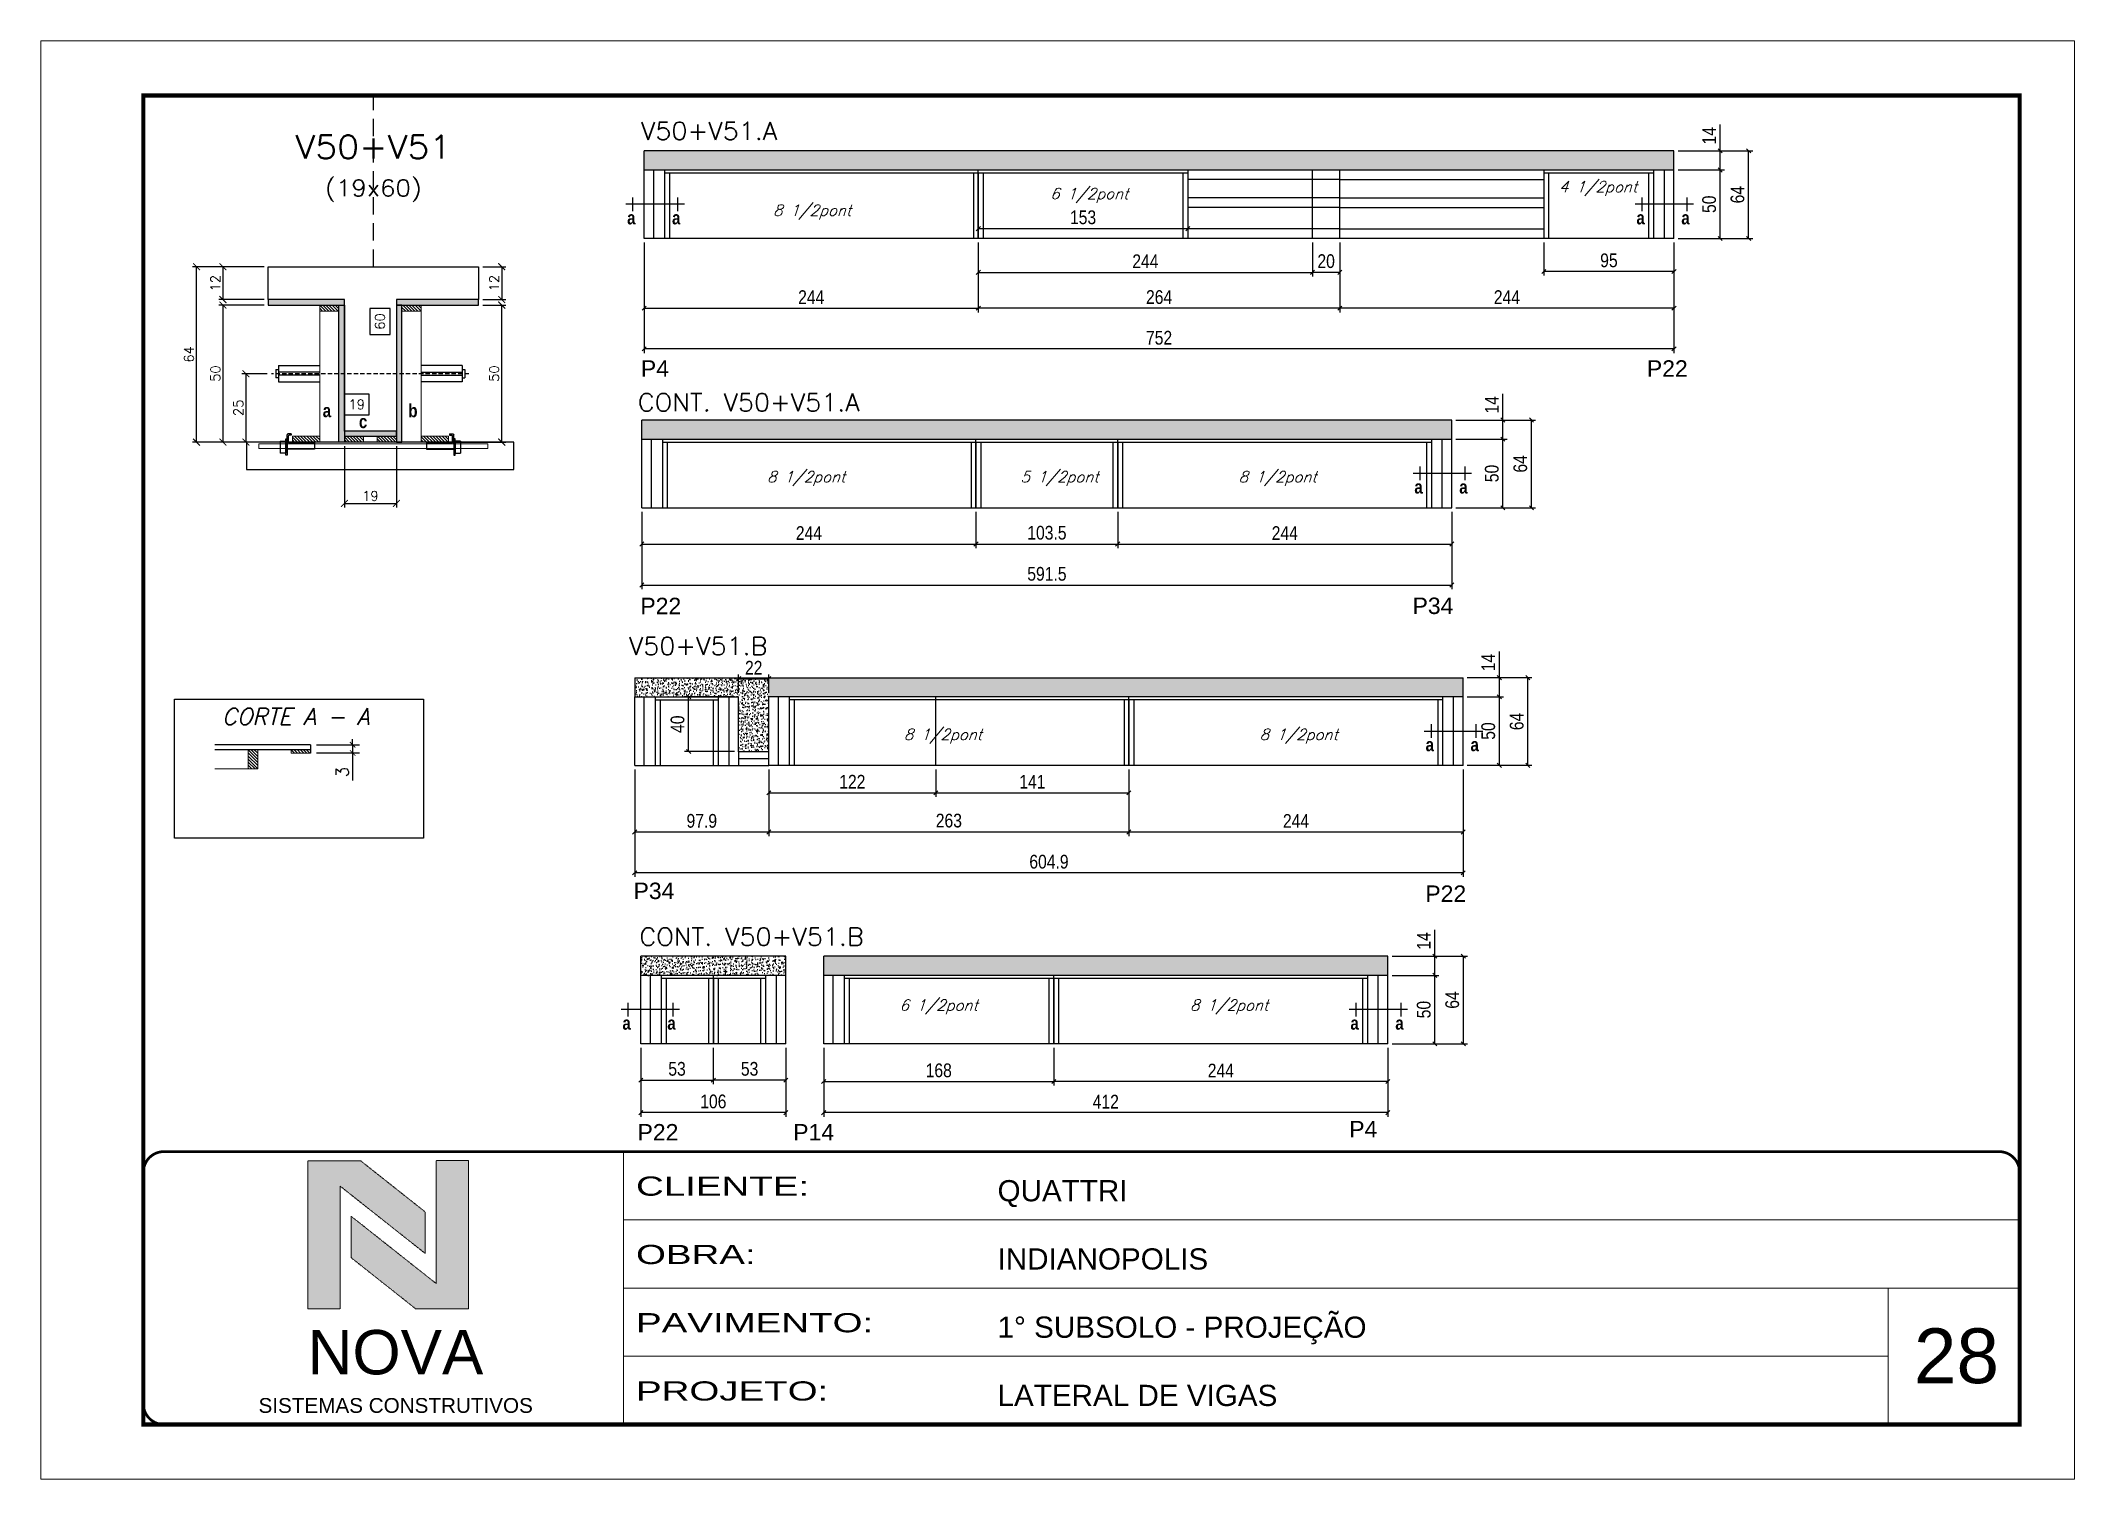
# Model space of a CAD drawing. Header units: millimetres. Extents: x 2921 to 9246, y 316 to 11751.
# Drawn here: x 7676 to 9161, y 2613 to 3663 of the extents above; entities that cross this region are included whole.
import ezdxf
from ezdxf.enums import TextEntityAlignment as Align

# ---------------------------------------------------------------- set-up
doc = ezdxf.new("R2010")
doc.units = ezdxf.units.MM
for name, pattern in [('CONTINUO', [0]), ('DASHED', [0.75, 0.5, -0.25]), ('HIDDEN', [9.525, 6.35, -3.175])]:
    doc.linetypes.add(name, pattern=pattern)
for name, color, linetype in [('1', 3, 'Continuous'), ('5', 5, 'Continuous'), ('barrote', 251, 'Continuous'), ('COTA', 241, 'Continuous'), ('Cota Seção (2x)', 4, 'Continuous'), ('Cotas', 1, 'Continuous'), ('detalhes', 4, 'Continuous'), ('Hachura', 253, 'Continuous'), ('NOMENCLATURA', 7, 'Continuous'), ('Painéis', 200, 'Continuous'), ('presilha', 1, 'Continuous'), ('SARR_2.2x7', 40, 'Continuous'), ('SARR_3.5x7', 81, 'Continuous'), ('SARR_EDITAR', 141, 'Continuous'), ('TENSOR', 3, 'Continuous'), ('texto', 7, 'Continuous'), ('Texto de Titulo', 7, 'Continuous'), ('Texto Qtd Sarr', 242, 'Continuous')]:
    doc.layers.add(name, color=color, linetype=linetype)
for name, color, linetype, lineweight in [('CARIMBO', 255, 'Continuous', 9), ('CARIMBO-LEGENDA', 75, 'Continuous', 15), ('CONCRETO', 251, 'Continuous', 25), ('Folhas', 255, 'Continuous', 9), ('Madeira', 126, 'Continuous', 18), ('SARRAFO DE PRESSAO', 251, 'DASHED', 9), ('SCO-___-LAJ', 2, 'Continuous', 0), ('TEXTO PILAR', 3, 'Continuous', 15), ('Texto Seção', 7, 'Continuous', 15)]:
    doc.layers.add(name, color=color, linetype=linetype, lineweight=lineweight)
doc.styles.add('arial', font='arial.ttf')
doc.styles.add('COTA TECNICA', font='techl___.ttf', dxfattribs={"height": 10})
doc.styles.add('REGUA-120', font='ROMANS.shx', dxfattribs={"height": 15})
doc.styles.add('Romans', font='romans.shx')
doc.styles.get("Standard").update_dxf_attribs({"font": 'arial.ttf'})
doc.styles.add('TECNICA', font='techb___.ttf', dxfattribs={"height": 10})
doc.styles.add('Tecnologia', font='')
doc.styles.get('Tecnologia').set_extended_font_data('Forgotten Futurist')
doc.dimstyles.new('COTA PARA DETALHES', dxfattribs={"dimtxt": 9, "dimasz": 4, "dimexe": 5, "dimexo": 5, "dimgap": 3, "dimtad": 1, "dimdec": 1, "dimlfac": 0.5, "dimzin": 12, "dimdsep": 46, "dimtxsty": 'Romans', "dimblk": 'ARCHTICK', "dimcen": 10, "dimdle": 5, "dimclrd": 4, "dimclre": 4, "dimclrt": 240, "dimadec": 1, "dimazin": 3, "dimtfac": 1, "dimtdec": 1, "dimtmove": 0, "dimatfit": 3, "dimldrblk": 'ARCHTICK', "dimfxl": 1, "dimtolj": 1, "dimtzin": 12, "dimarcsym": 0})
doc.dimstyles.new('Cota Seção (2x)', dxfattribs={"dimtxt": 7, "dimasz": 5, "dimexe": 3, "dimexo": 3, "dimgap": 2, "dimtad": 3, "dimdec": 1, "dimlfac": 0.5, "dimzin": 12, "dimdsep": 46, "dimtxsty": 'Romans', "dimblk": 'ARCHTICK', "dimcen": 0, "dimclrd": 4, "dimclre": 4, "dimclrt": 1, "dimadec": 1, "dimazin": 3, "dimtfac": 1, "dimtdec": 1, "dimtmove": 0, "dimatfit": 3, "dimldrblk": 'OBLIQUE', "dimfxl": 1, "dimtolj": 1, "dimtzin": 12, "dimarcsym": 0})
doc.dimstyles.new('Cota Seção interna', dxfattribs={"dimtxt": 7, "dimasz": 6, "dimexe": 0.18, "dimexo": 2, "dimgap": -4, "dimtad": 3, "dimdec": 1, "dimlfac": 0.5, "dimzin": 12, "dimdsep": 46, "dimtxsty": 'Romans', "dimblk": 'ARCHTICK', "dimcen": 0.09, "dimse1": 1, "dimse2": 1, "dimsd1": 1, "dimsd2": 1, "dimclrd": 180, "dimclre": 5, "dimclrt": 1, "dimadec": 0, "dimazin": 3, "dimtfac": 1, "dimtdec": 1, "dimtofl": 0, "dimtmove": 0, "dimatfit": 3, "dimldrblk": 'ARCHTICK', "dimfxl": 1, "dimtolj": 1, "dimtzin": 0, "dimarcsym": 0})
doc.dimstyles.new('PAINEL', dxfattribs={"dimtxt": 10, "dimasz": 3, "dimexe": 3, "dimexo": 3, "dimgap": 3, "dimtad": 1, "dimdec": 1, "dimzin": 12, "dimdsep": 46, "dimtxsty": 'COTA TECNICA', "dimblk1": 'OBLIQUE', "dimblk2": 'OBLIQUE', "dimsah": 1, "dimcen": 0.9, "dimclrd": 4, "dimclre": 4, "dimclrt": 240, "dimadec": 1, "dimazin": 3, "dimtfac": 1, "dimtdec": 1, "dimtmove": 0, "dimatfit": 3, "dimfxl": 1, "dimtolj": 1, "dimtzin": 12, "dimarcsym": 0})
pattern_1 = [(315, (3219.1432, -8430.626), (1.12253202, 1.12253202), [])]
pattern_2 = [(315, (30854.5243, -4859.5692), (1.12253202, 1.12253202), [])]

msp = doc.modelspace()

# ---------------------------------------------------------------- texts
at = {"layer": '5', "linetype": 'Continuous'}
for s, rotation, p in [('P4', 0.00004, (8114.42, 3417.81)), ('P22', 0.00004, (8849.01, 3417.81)), ('P22', 0.00004, (8114.04, 3244.51)), ('P34', 359.99996, (8677.9, 3244.63)), ('P34', 0.00004, (8109.06, 3036.58)), ('P22', 359.99996, (8687.24, 3034.5)), ('P22', 0.00004, (8111.98, 2860.37)), ('P14', 0.00004, (8225.68, 2860.37)), ('P4', 0.00004, (8631.67, 2862.65))]:
    msp.add_text(s, height=12, rotation=rotation, dxfattribs=at).set_placement(p)
at = {"layer": 'CARIMBO', "style": 'arial'}
msp.add_text('28', height=40, dxfattribs=at).set_placement((9043.99, 2683.22))
at = {"layer": 'detalhes', "style": 'TECNICA'}
for s, p in [('a', (8104.37, 3529)), ('a', (8137.15, 3529)), ('a', (8841.37, 3529)), ('a', (8874.15, 3529)), ('a', (7882.07, 3388.28)), ('c', (7908.5, 3380.31)), ('b', (7944.62, 3388.26)), ('a', (8679.22, 3332.55)), ('a', (8712, 3332.55)), ('a', (8687.42, 3144.49)), ('a', (8720.2, 3144.49)), ('a', (8100.93, 2941.24)), ('a', (8133.71, 2941.24)), ('a', (8632.51, 2941.24)), ('a', (8665.29, 2941.24))]:
    msp.add_text(s, height=9.6, dxfattribs=at).set_placement(p)
at = {"layer": 'texto', "color": 2, "char_height": 8, "attachment_point": 5, "style": 'Romans'}
for s, insert in [('{\\Q19;\\C256;6 1/2pont}', (8441.86, 3550.14)), ('{\\Q19;\\C256;4 1/2pont}', (8813.4, 3555.15)), ('{\\Q19;\\C256;8 1/2pont}', (8239.49, 3538)), ('{\\Q19;\\C256;8 1/2pont}', (8235.13, 3343.43)), ('{\\Q19;\\C256;5 1/2pont}', (8420.1, 3343.43)), ('{\\Q19;\\C256;8 1/2pont}', (8579.4, 3343.43)), ('{\\Q19;\\C256;8 1/2pont}', (8335.02, 3155.37)), ('{\\Q19;\\C256;8 1/2pont}', (8594.79, 3155.37)), ('{\\Q19;\\C256;6 1/2pont}', (8331.88, 2957.82)), ('{\\Q19;\\C256;8 1/2pont}', (8543.99, 2957.82))]:
    msp.add_mtext(s, dxfattribs=dict(at, insert=insert))
at = {"layer": 'TEXTO PILAR', "color": 3, "style": 'Romans', "oblique": 15}
msp.add_text('CORTE A - A', height=12, dxfattribs=at).set_placement((7862.37, 3169.81), align=Align.MIDDLE)
at = {"layer": 'Texto Seção', "style": 'REGUA-120', "width": 1.05}
for s, p in [('V50+V51.A', (8114.51, 3590.72)), ('CONT. V50+V51.A', (8112.17, 3392.63)), ('V50+V51.B', (8105.64, 3214.76)), ('CONT. V50+V51.B', (8113.35, 3002.59))]:
    msp.add_text(s, height=13, dxfattribs=at).set_placement(p)

# ---------------------------------------------------------------- blocks, each defined once
blk = doc.blocks.new('A$C64660E27')
at = {"layer": 'COTA', "true_color": 0x1a1a1a}
h = blk.add_hatch(color=250, dxfattribs=at)
h.dxf.hatch_style = 1
h.paths.add_polyline_path([(185.4, -11.6), (142.4, -11.6), (142.4, -131.6), (168.8, -131.6), (168.8, -32.2), (237.7, -86.7), (237.7, -53)])
at = {"layer": 'COTA'}
h = blk.add_hatch(color=20, dxfattribs=at)
h.dxf.hatch_style = 1
h.paths.add_polyline_path([(273, -11.4), (246.6, -11.4), (246.6, -111.1), (177.7, -56.6), (177.7, -90.2), (230, -131.6), (273, -131.6)])
for p, q in [((142.4, -131.6), (142.4, -11.6)), ((142.4, -11.6), (185.4, -11.6)), ((185.4, -11.6), (237.7, -53)), ((273, -11.4), (246.6, -11.4)), ((246.6, -111.1), (246.6, -11.4)), ((273, -11.4), (273, -131.6)), ((168.8, -32.2), (237.7, -86.7)), ((168.8, -131.6), (168.8, -32.2)), ((246.6, -111.1), (177.7, -56.6)), ((177.7, -90.2), (177.7, -56.6)), ((237.7, -86.7), (237.7, -53)), ((230, -131.6), (177.7, -90.2)), ((142.4, -131.6), (168.8, -131.6)), ((273, -131.6), (230, -131.6))]:
    blk.add_line(p, q)
at = {"layer": 'CARIMBO-LEGENDA', "color": 7, "linetype": 'Continuous', "ltscale": 100, "style": 'arial'}
blk.add_text('NOVA', height=36, dxfattribs=at).set_placement((142.4, -184.8))
at = {"layer": 'CARIMBO-LEGENDA', "color": 7, "linetype": 'Continuous', "style": 'arial'}
blk.add_text('SISTEMAS CONSTRUTIVOS', height=12, dxfattribs=at).set_placement((102.5, -216))
blk = doc.blocks.new('9999999999')
at = {"color": 30, "linetype": 'CONTINUO'}
for p, q in [((98564.6, 34230.2), (98564.6, 34429.4)), ((98564.6, 34379.6), (99584, 34379.6)), ((98564.6, 34329.8), (99488, 34329.8)), ((99584, 34329.8), (99488, 34329.8)), ((99488, 34329.8), (99488, 34230.2)), ((98564.6, 34280), (99488, 34280))]:
    blk.add_line(p, q, dxfattribs=at)
at = {"color": 30, "linetype": 'CONTINUO', "const_width": 2}
blk.add_lwpolyline([(99584, 34230.2), (99584, 34414.4, 0.414214), (99569, 34429.4), (98229, 34429.4, 0.414214), (98214, 34414.4), (98214, 34245.2, 0.414214), (98229, 34230.2), (99584, 34230.2)], format="xyb", dxfattribs=at)
at = {"layer": 'Folhas'}
blk.add_lwpolyline([(98139, 34190.2), (99624, 34190.2), (99624, 35240.2), (98139, 35240.2)], close=True, dxfattribs=at)
at = {"layer": 'Folhas', "color": 30, "const_width": 3}
blk.add_lwpolyline([(98214, 34230.2), (99584, 34230.2), (99584, 35200.2), (98214, 35200.2)], close=True, dxfattribs=at)
at = {"xscale": 0.9, "yscale": 0.9, "zscale": 0.9}
blk.add_blockref('A$C64660E27', (98205.8, 34433.1), dxfattribs=at)
at = {"color": 7, "linetype": 'Continuous', "ltscale": 5, "style": 'arial'}
for s, height, p in [('QUATTRI', 15.48, (98837.7, 34393.1)), ('INDIANOPOLIS', 15.483, (98837.7, 34343.3)), ('1° SUBSOLO - PROJEÇÃO', 15.483, (98837.7, 34293.5)), ('LATERAL DE VIGAS', 15.483, (98837.7, 34243.7))]:
    blk.add_text(s, height=height, dxfattribs=at).set_placement(p)
at = {"layer": 'Folhas', "color": 7, "style": 'Tecnologia', "width": 1.5}
for s, p in [('CLIENTE:', (98573.7, 34397.2)), ('OBRA:', (98573.7, 34347.3)), ('PAVIMENTO:', (98573.7, 34297.5)), ('PROJETO:', (98573.7, 34247.7))]:
    blk.add_text(s, height=14, dxfattribs=at).set_placement(p)
blk = doc.blocks.new('_Oblique')
at = {"layer": '1', "color": 0, "lineweight": -2}
blk.add_line((-0.5, -0.5), (0.5, 0.5), dxfattribs=at)
blk = doc.blocks.new('*D465')
at = {"layer": 'Defpoints', "color": 0, "transparency": 16777216}
for p in [(8247.9, 2930.9), (8415.9, 2930.9), (8415.9, 2903.4)]:
    blk.add_point(p, dxfattribs=at)
at = {"layer": 'Painéis', "color": 4, "lineweight": -2, "transparency": 16777216}
for p, q in [((8247.9, 2927.9), (8247.9, 2900.4)), ((8415.9, 2927.9), (8415.9, 2900.4)), ((8247.9, 2903.4), (8415.9, 2903.4))]:
    blk.add_line(p, q, dxfattribs=at)
at = {"layer": 'Painéis', "color": 4, "lineweight": -2, "transparency": 16777216, "xscale": 3, "yscale": 3, "zscale": 3, "rotation": 180}
blk.add_blockref('_Oblique', (8247.9, 2903.4), dxfattribs=at)
at = {"layer": 'Painéis', "color": 4, "lineweight": -2, "transparency": 16777216, "xscale": 3, "yscale": 3, "zscale": 3}
blk.add_blockref('_Oblique', (8415.9, 2903.4), dxfattribs=at)
at = {"layer": 'Painéis', "color": 240, "lineweight": 5, "transparency": 16777216, "insert": (8331.9, 2911.5), "char_height": 10, "attachment_point": 5, "style": 'COTA TECNICA'}
blk.add_mtext('\\A1;168', dxfattribs=at)
blk = doc.blocks.new('*D1009')
at = {"layer": 'Defpoints', "color": 0, "transparency": 16777216}
for p in [(8415.9, 2930.9), (8659.9, 2930.9), (8415.9, 2903.4)]:
    blk.add_point(p, dxfattribs=at)
at = {"layer": 'Painéis', "color": 4, "lineweight": -2, "transparency": 16777216}
for p, q in [((8415.9, 2927.9), (8415.9, 2900.4)), ((8659.9, 2927.9), (8659.9, 2900.4)), ((8659.9, 2903.4), (8415.9, 2903.4))]:
    blk.add_line(p, q, dxfattribs=at)
at = {"layer": 'Painéis', "color": 4, "lineweight": -2, "transparency": 16777216, "xscale": 3, "yscale": 3, "zscale": 3, "rotation": 180}
blk.add_blockref('_Oblique', (8415.9, 2903.4), dxfattribs=at)
at = {"layer": 'Painéis', "color": 4, "lineweight": -2, "transparency": 16777216, "xscale": 3, "yscale": 3, "zscale": 3}
blk.add_blockref('_Oblique', (8659.9, 2903.4), dxfattribs=at)
at = {"layer": 'Painéis', "color": 240, "lineweight": 5, "transparency": 16777216, "insert": (8537.9, 2911.4), "char_height": 10, "attachment_point": 5, "style": 'COTA TECNICA'}
blk.add_mtext('\\A1;244', dxfattribs=at)
blk = doc.blocks.new('_ArchTick')
at = {"color": 0, "linetype": 'ByBlock', "const_width": 0.15}
blk.add_lwpolyline([(-0.5, -0.5), (0.5, 0.5)], dxfattribs=at)
blk = doc.blocks.new('*D466')
at = {"layer": 'COTA', "color": 4, "lineweight": -2, "transparency": 16777216}
for p, q in [((7877.6, 3149.2), (7908.9, 3149.2)), ((7903.9, 3149.2), (7903.9, 3153.2)), ((7903.9, 3149.2), (7903.9, 3143.2)), ((7877.6, 3143.2), (7908.9, 3143.2)), ((7903.9, 3143.2), (7903.9, 3123.2))]:
    blk.add_line(p, q, dxfattribs=at)
at = {"layer": 'Defpoints', "color": 0, "transparency": 16777216}
for p in [(7872.6, 3149.2), (7872.6, 3143.2), (7903.9, 3143.2)]:
    blk.add_point(p, dxfattribs=at)
at = {"layer": 'COTA', "color": 4, "lineweight": -2, "transparency": 16777216, "xscale": 4, "yscale": 4, "zscale": 4}
for p, rotation in [((7903.9, 3149.2), 270), ((7903.9, 3143.2), 90)]:
    blk.add_blockref('_ArchTick', p, dxfattribs=dict(at, rotation=rotation))
at = {"layer": 'COTA', "color": 240, "transparency": 16777216, "insert": (7896.4, 3129.2), "char_height": 9, "attachment_point": 5, "rotation": 90, "style": 'Romans'}
blk.add_mtext('\\A1;3', dxfattribs=at)
blk = doc.blocks.new('*D1010')
at = {"layer": 'Defpoints', "color": 0, "transparency": 16777216}
for p in [(8247.9, 2930.9), (8659.9, 2930.9), (8247.9, 2880.7)]:
    blk.add_point(p, dxfattribs=at)
at = {"layer": 'Painéis', "color": 4, "lineweight": -2, "transparency": 16777216}
for p, q in [((8247.9, 2927.9), (8247.9, 2877.7)), ((8659.9, 2927.9), (8659.9, 2877.7)), ((8659.9, 2880.7), (8247.9, 2880.7))]:
    blk.add_line(p, q, dxfattribs=at)
at = {"layer": 'Painéis', "color": 4, "lineweight": -2, "transparency": 16777216, "xscale": 3, "yscale": 3, "zscale": 3, "rotation": 180}
blk.add_blockref('_Oblique', (8247.9, 2880.7), dxfattribs=at)
at = {"layer": 'Painéis', "color": 4, "lineweight": -2, "transparency": 16777216, "xscale": 3, "yscale": 3, "zscale": 3}
blk.add_blockref('_Oblique', (8659.9, 2880.7), dxfattribs=at)
at = {"layer": 'Painéis', "color": 240, "lineweight": 5, "transparency": 16777216, "insert": (8453.9, 2888.7), "char_height": 10, "attachment_point": 5, "style": 'COTA TECNICA'}
blk.add_mtext('\\A1;412', dxfattribs=at)
blk = doc.blocks.new('*D467')
at = {"layer": 'Defpoints', "color": 0, "transparency": 16777216}
for p in [(8114.3, 2930.9), (8167.3, 2930.9), (8167.3, 2904.4)]:
    blk.add_point(p, dxfattribs=at)
at = {"layer": 'Painéis', "color": 4, "lineweight": -2, "transparency": 16777216}
for p, q in [((8114.3, 2927.9), (8114.3, 2901.4)), ((8167.3, 2927.9), (8167.3, 2901.4)), ((8114.3, 2904.4), (8167.3, 2904.4))]:
    blk.add_line(p, q, dxfattribs=at)
at = {"layer": 'Painéis', "color": 4, "lineweight": -2, "transparency": 16777216, "xscale": 3, "yscale": 3, "zscale": 3, "rotation": 180}
blk.add_blockref('_Oblique', (8114.3, 2904.4), dxfattribs=at)
at = {"layer": 'Painéis', "color": 4, "lineweight": -2, "transparency": 16777216, "xscale": 3, "yscale": 3, "zscale": 3}
blk.add_blockref('_Oblique', (8167.3, 2904.4), dxfattribs=at)
at = {"layer": 'Painéis', "color": 240, "lineweight": 5, "transparency": 16777216, "insert": (8140.8, 2912.6), "char_height": 10, "attachment_point": 5, "style": 'COTA TECNICA'}
blk.add_mtext('\\A1;53', dxfattribs=at)
blk = doc.blocks.new('*D1011')
at = {"layer": 'Defpoints', "color": 0, "transparency": 16777216}
for p in [(8167.3, 2930.9), (8220.3, 2930.9), (8167.3, 2904.4)]:
    blk.add_point(p, dxfattribs=at)
at = {"layer": 'Painéis', "color": 4, "lineweight": -2, "transparency": 16777216}
for p, q in [((8167.3, 2927.9), (8167.3, 2901.4)), ((8220.3, 2927.9), (8220.3, 2901.4)), ((8220.3, 2904.4), (8167.3, 2904.4))]:
    blk.add_line(p, q, dxfattribs=at)
at = {"layer": 'Painéis', "color": 4, "lineweight": -2, "transparency": 16777216, "xscale": 3, "yscale": 3, "zscale": 3, "rotation": 180}
blk.add_blockref('_Oblique', (8167.3, 2904.4), dxfattribs=at)
at = {"layer": 'Painéis', "color": 4, "lineweight": -2, "transparency": 16777216, "xscale": 3, "yscale": 3, "zscale": 3}
blk.add_blockref('_Oblique', (8220.3, 2904.4), dxfattribs=at)
at = {"layer": 'Painéis', "color": 240, "lineweight": 5, "transparency": 16777216, "insert": (8193.8, 2912.6), "char_height": 10, "attachment_point": 5, "style": 'COTA TECNICA'}
blk.add_mtext('\\A1;53', dxfattribs=at)
blk = doc.blocks.new('*D468')
at = {"layer": 'Defpoints', "color": 0, "transparency": 16777216}
for p in [(8114.3, 2930.9), (8220.3, 2930.9), (8114.3, 2880.7)]:
    blk.add_point(p, dxfattribs=at)
at = {"layer": 'Painéis', "color": 4, "lineweight": -2, "transparency": 16777216}
for p, q in [((8114.3, 2927.9), (8114.3, 2877.7)), ((8220.3, 2927.9), (8220.3, 2877.7)), ((8220.3, 2880.7), (8114.3, 2880.7))]:
    blk.add_line(p, q, dxfattribs=at)
at = {"layer": 'Painéis', "color": 4, "lineweight": -2, "transparency": 16777216, "xscale": 3, "yscale": 3, "zscale": 3, "rotation": 180}
blk.add_blockref('_Oblique', (8114.3, 2880.7), dxfattribs=at)
at = {"layer": 'Painéis', "color": 4, "lineweight": -2, "transparency": 16777216, "xscale": 3, "yscale": 3, "zscale": 3}
blk.add_blockref('_Oblique', (8220.3, 2880.7), dxfattribs=at)
at = {"layer": 'Painéis', "color": 240, "lineweight": 5, "transparency": 16777216, "insert": (8167.3, 2888.8), "char_height": 10, "attachment_point": 5, "style": 'COTA TECNICA'}
blk.add_mtext('\\A1;106', dxfattribs=at)
blk = doc.blocks.new('*D530')
at = {"layer": 'COTA', "color": 4, "linetype": 'ByBlock', "lineweight": -2, "transparency": 16777216}
for p, q in [((8470.8, 3131.2), (8470.8, 3082.5)), ((8714.8, 3131.2), (8714.8, 3082.5)), ((8714.8, 3085.5), (8470.8, 3085.5))]:
    blk.add_line(p, q, dxfattribs=at)
at = {"layer": 'Defpoints', "color": 0, "linetype": 'ByBlock', "transparency": 16777216}
for p in [(8470.8, 3134.2), (8714.8, 3134.2), (8470.8, 3085.5)]:
    blk.add_point(p, dxfattribs=at)
at = {"layer": 'COTA', "color": 4, "linetype": 'ByBlock', "lineweight": -2, "transparency": 16777216, "xscale": 3, "yscale": 3, "zscale": 3, "rotation": 180}
blk.add_blockref('_Oblique', (8470.8, 3085.5), dxfattribs=at)
at = {"layer": 'COTA', "color": 4, "linetype": 'ByBlock', "lineweight": -2, "transparency": 16777216, "xscale": 3, "yscale": 3, "zscale": 3}
blk.add_blockref('_Oblique', (8714.8, 3085.5), dxfattribs=at)
at = {"layer": 'COTA', "color": 240, "linetype": 'ByBlock', "transparency": 16777216, "insert": (8592.8, 3093.6), "char_height": 10, "attachment_point": 5, "style": 'COTA TECNICA'}
blk.add_mtext('\\A1;244', dxfattribs=at)
blk = doc.blocks.new('*D531')
at = {"layer": 'COTA', "color": 4, "linetype": 'ByBlock', "lineweight": -2, "transparency": 16777216}
for p, q in [((8207.8, 3131.2), (8207.8, 3082.5)), ((8470.8, 3131.2), (8470.8, 3082.5)), ((8470.8, 3085.5), (8207.8, 3085.5))]:
    blk.add_line(p, q, dxfattribs=at)
at = {"layer": 'Defpoints', "color": 0, "linetype": 'ByBlock', "transparency": 16777216}
for p in [(8207.8, 3134.2), (8470.8, 3134.2), (8207.8, 3085.5)]:
    blk.add_point(p, dxfattribs=at)
at = {"layer": 'COTA', "color": 4, "linetype": 'ByBlock', "lineweight": -2, "transparency": 16777216, "xscale": 3, "yscale": 3, "zscale": 3, "rotation": 180}
blk.add_blockref('_Oblique', (8207.8, 3085.5), dxfattribs=at)
at = {"layer": 'COTA', "color": 4, "linetype": 'ByBlock', "lineweight": -2, "transparency": 16777216, "xscale": 3, "yscale": 3, "zscale": 3}
blk.add_blockref('_Oblique', (8470.8, 3085.5), dxfattribs=at)
at = {"layer": 'COTA', "color": 240, "linetype": 'ByBlock', "transparency": 16777216, "insert": (8339.3, 3093.8), "char_height": 10, "width": 210.731, "attachment_point": 5, "style": 'COTA TECNICA'}
blk.add_mtext('\\A1;263', dxfattribs=at)
blk = doc.blocks.new('*D1032')
at = {"layer": 'COTA', "color": 4, "linetype": 'ByBlock', "lineweight": -2, "transparency": 16777216}
for p, q in [((8109.9, 3131.2), (8109.9, 3052.7)), ((8714.8, 3131.2), (8714.8, 3052.7)), ((8714.8, 3055.7), (8109.9, 3055.7))]:
    blk.add_line(p, q, dxfattribs=at)
at = {"layer": 'Defpoints', "color": 0, "linetype": 'ByBlock', "transparency": 16777216}
for p in [(8109.9, 3134.2), (8714.8, 3134.2), (8109.9, 3055.7)]:
    blk.add_point(p, dxfattribs=at)
at = {"layer": 'COTA', "color": 4, "linetype": 'ByBlock', "lineweight": -2, "transparency": 16777216, "xscale": 3, "yscale": 3, "zscale": 3, "rotation": 180}
blk.add_blockref('_Oblique', (8109.9, 3055.7), dxfattribs=at)
at = {"layer": 'COTA', "color": 4, "linetype": 'ByBlock', "lineweight": -2, "transparency": 16777216, "xscale": 3, "yscale": 3, "zscale": 3}
blk.add_blockref('_Oblique', (8714.8, 3055.7), dxfattribs=at)
at = {"layer": 'COTA', "color": 240, "linetype": 'ByBlock', "transparency": 16777216, "insert": (8412.4, 3063.8), "char_height": 10, "attachment_point": 5, "style": 'COTA TECNICA'}
blk.add_mtext('\\A1;604.9', dxfattribs=at)
blk = doc.blocks.new('*D532')
at = {"layer": 'Defpoints', "color": 0, "transparency": 16777216}
for p in [(8207.8, 3134.2), (8329.8, 3134.2), (8329.8, 3114.1)]:
    blk.add_point(p, dxfattribs=at)
at = {"layer": 'Painéis', "color": 4, "lineweight": -2, "transparency": 16777216}
for p, q in [((8207.8, 3131.2), (8207.8, 3111.1)), ((8329.8, 3131.2), (8329.8, 3111.1)), ((8207.8, 3114.1), (8329.8, 3114.1))]:
    blk.add_line(p, q, dxfattribs=at)
at = {"layer": 'Painéis', "color": 4, "lineweight": -2, "transparency": 16777216, "xscale": 3, "yscale": 3, "zscale": 3, "rotation": 180}
blk.add_blockref('_Oblique', (8207.8, 3114.1), dxfattribs=at)
at = {"layer": 'Painéis', "color": 4, "lineweight": -2, "transparency": 16777216, "xscale": 3, "yscale": 3, "zscale": 3}
blk.add_blockref('_Oblique', (8329.8, 3114.1), dxfattribs=at)
at = {"layer": 'Painéis', "color": 240, "lineweight": 5, "transparency": 16777216, "insert": (8268.8, 3122.2), "char_height": 10, "attachment_point": 5, "style": 'COTA TECNICA'}
blk.add_mtext('\\A1;122', dxfattribs=at)
blk = doc.blocks.new('*D533')
at = {"layer": 'Defpoints', "color": 0, "transparency": 16777216}
for p in [(8329.8, 3134.2), (8470.8, 3134.2), (8470.8, 3114.1)]:
    blk.add_point(p, dxfattribs=at)
at = {"layer": 'Painéis', "color": 4, "lineweight": -2, "transparency": 16777216}
for p, q in [((8329.8, 3131.2), (8329.8, 3111.1)), ((8470.8, 3131.2), (8470.8, 3111.1)), ((8329.8, 3114.1), (8470.8, 3114.1))]:
    blk.add_line(p, q, dxfattribs=at)
at = {"layer": 'Painéis', "color": 4, "lineweight": -2, "transparency": 16777216, "xscale": 3, "yscale": 3, "zscale": 3, "rotation": 180}
blk.add_blockref('_Oblique', (8329.8, 3114.1), dxfattribs=at)
at = {"layer": 'Painéis', "color": 4, "lineweight": -2, "transparency": 16777216, "xscale": 3, "yscale": 3, "zscale": 3}
blk.add_blockref('_Oblique', (8470.8, 3114.1), dxfattribs=at)
at = {"layer": 'Painéis', "color": 240, "lineweight": 5, "transparency": 16777216, "insert": (8400.3, 3122.2), "char_height": 10, "attachment_point": 5, "style": 'COTA TECNICA'}
blk.add_mtext('\\A1;141', dxfattribs=at)
blk = doc.blocks.new('*D534')
at = {"layer": 'COTA', "color": 4, "lineweight": -2, "transparency": 16777216}
for p, q in [((8109.9, 3131.2), (8109.9, 3082.5)), ((8207.8, 3131.2), (8207.8, 3082.5)), ((8207.8, 3085.5), (8109.9, 3085.5))]:
    blk.add_line(p, q, dxfattribs=at)
at = {"layer": 'Defpoints', "color": 0, "transparency": 16777216}
for p in [(8109.9, 3134.2), (8207.8, 3134.2), (8109.9, 3085.5)]:
    blk.add_point(p, dxfattribs=at)
at = {"layer": 'COTA', "color": 4, "lineweight": -2, "transparency": 16777216, "xscale": 3, "yscale": 3, "zscale": 3, "rotation": 180}
blk.add_blockref('_Oblique', (8109.9, 3085.5), dxfattribs=at)
at = {"layer": 'COTA', "color": 4, "lineweight": -2, "transparency": 16777216, "xscale": 3, "yscale": 3, "zscale": 3}
blk.add_blockref('_Oblique', (8207.8, 3085.5), dxfattribs=at)
at = {"layer": 'COTA', "color": 240, "transparency": 16777216, "insert": (8158.9, 3093.6), "char_height": 10, "attachment_point": 5, "style": 'COTA TECNICA'}
blk.add_mtext('\\A1;97.9', dxfattribs=at)
blk = doc.blocks.new('*D1033')
at = {"layer": 'COTA', "color": 4, "lineweight": -2, "transparency": 16777216}
for p, q in [((8182.8, 3184.2), (8146.3, 3184.2)), ((8149.3, 3144.2), (8149.3, 3184.2)), ((8182.8, 3144.2), (8146.3, 3144.2))]:
    blk.add_line(p, q, dxfattribs=at)
at = {"layer": 'Defpoints', "color": 0, "transparency": 16777216}
for p in [(8149.3, 3184.2), (8185.8, 3184.2), (8185.8, 3144.2)]:
    blk.add_point(p, dxfattribs=at)
at = {"layer": 'COTA', "color": 4, "lineweight": -2, "transparency": 16777216, "xscale": 3, "yscale": 3, "zscale": 3}
for p, rotation in [((8149.3, 3184.2), 90), ((8149.3, 3144.2), 270)]:
    blk.add_blockref('_Oblique', p, dxfattribs=dict(at, rotation=rotation))
at = {"layer": 'COTA', "color": 240, "transparency": 16777216, "insert": (8141.2, 3164.2), "char_height": 10, "attachment_point": 5, "rotation": 90, "style": 'COTA TECNICA'}
blk.add_mtext('\\A1;40', dxfattribs=at)
blk = doc.blocks.new('*D1034')
at = {"layer": 'COTA', "color": 4, "lineweight": -2, "transparency": 16777216}
for p, q in [((8185.8, 3187.2), (8185.8, 3200.4)), ((8185.8, 3197.4), (8207.8, 3197.4)), ((8207.8, 3187.2), (8207.8, 3200.4))]:
    blk.add_line(p, q, dxfattribs=at)
at = {"layer": 'Defpoints', "color": 0, "transparency": 16777216}
for p in [(8207.8, 3197.4), (8185.8, 3184.2), (8207.8, 3184.2)]:
    blk.add_point(p, dxfattribs=at)
at = {"layer": 'COTA', "color": 4, "lineweight": -2, "transparency": 16777216, "xscale": 3, "yscale": 3, "zscale": 3, "rotation": 180}
blk.add_blockref('_Oblique', (8185.8, 3197.4), dxfattribs=at)
at = {"layer": 'COTA', "color": 4, "lineweight": -2, "transparency": 16777216, "xscale": 3, "yscale": 3, "zscale": 3}
blk.add_blockref('_Oblique', (8207.8, 3197.4), dxfattribs=at)
at = {"layer": 'COTA', "color": 240, "transparency": 16777216, "insert": (8196.8, 3205.4), "char_height": 10, "attachment_point": 5, "style": 'COTA TECNICA'}
blk.add_mtext('\\A1;22', dxfattribs=at)
blk = doc.blocks.new('*D535')
at = {"layer": 'Defpoints', "color": 0, "transparency": 16777216}
for p in [(8659.9, 2994.9), (8715, 2994.9), (8659.9, 2930.9)]:
    blk.add_point(p, dxfattribs=at)
at = {"layer": 'Painéis', "color": 4, "lineweight": -2, "transparency": 16777216}
for p, q in [((8662.9, 2994.9), (8718, 2994.9)), ((8715, 2930.9), (8715, 2994.9)), ((8662.9, 2930.9), (8718, 2930.9))]:
    blk.add_line(p, q, dxfattribs=at)
at = {"layer": 'Painéis', "color": 4, "lineweight": -2, "transparency": 16777216, "xscale": 3, "yscale": 3, "zscale": 3}
for p, rotation in [((8715, 2994.9), 90), ((8715, 2930.9), 270)]:
    blk.add_blockref('_Oblique', p, dxfattribs=dict(at, rotation=rotation))
at = {"layer": 'Painéis', "color": 240, "lineweight": 5, "transparency": 16777216, "insert": (8706.9, 2962.9), "char_height": 10, "attachment_point": 5, "rotation": 90, "style": 'COTA TECNICA'}
blk.add_mtext('\\A1;64', dxfattribs=at)
blk = doc.blocks.new('*D536')
at = {"layer": 'Defpoints', "color": 0, "transparency": 16777216}
for p in [(8659.9, 2980.9), (8694.2, 2980.9), (8659.9, 2930.9)]:
    blk.add_point(p, dxfattribs=at)
at = {"layer": 'Painéis', "color": 4, "lineweight": -2, "transparency": 16777216}
for p, q in [((8662.9, 2980.9), (8697.2, 2980.9)), ((8694.2, 2930.9), (8694.2, 2980.9)), ((8662.9, 2930.9), (8697.2, 2930.9))]:
    blk.add_line(p, q, dxfattribs=at)
at = {"layer": 'Painéis', "color": 4, "lineweight": -2, "transparency": 16777216, "xscale": 3, "yscale": 3, "zscale": 3}
for p, rotation in [((8694.2, 2980.9), 90), ((8694.2, 2930.9), 270)]:
    blk.add_blockref('_Oblique', p, dxfattribs=dict(at, rotation=rotation))
at = {"layer": 'Painéis', "color": 240, "lineweight": 5, "transparency": 16777216, "insert": (8686.1, 2955.9), "char_height": 10, "attachment_point": 5, "rotation": 90, "style": 'COTA TECNICA'}
blk.add_mtext('\\A1;50', dxfattribs=at)
blk = doc.blocks.new('*D537')
at = {"layer": 'Defpoints', "color": 0, "transparency": 16777216}
for p in [(8659.9, 2994.9), (8694.2, 2994.9), (8659.9, 2980.9)]:
    blk.add_point(p, dxfattribs=at)
at = {"layer": 'Painéis', "color": 4, "lineweight": -2, "transparency": 16777216}
for p, q in [((8694.2, 2994.9), (8694.2, 3014)), ((8662.9, 2994.9), (8697.2, 2994.9)), ((8694.2, 2980.9), (8694.2, 2994.9)), ((8662.9, 2980.9), (8697.2, 2980.9))]:
    blk.add_line(p, q, dxfattribs=at)
at = {"layer": 'Painéis', "color": 4, "lineweight": -2, "transparency": 16777216, "xscale": 3, "yscale": 3, "zscale": 3}
for p, rotation in [((8694.2, 2994.9), 90), ((8694.2, 2980.9), 270)]:
    blk.add_blockref('_Oblique', p, dxfattribs=dict(at, rotation=rotation))
at = {"layer": 'Painéis', "color": 240, "lineweight": 5, "transparency": 16777216, "insert": (8686.1, 3006), "char_height": 10, "attachment_point": 5, "rotation": 90, "style": 'COTA TECNICA'}
blk.add_mtext('\\A1;14', dxfattribs=at)
blk = doc.blocks.new('*D538')
at = {"layer": 'Defpoints', "color": 0, "transparency": 16777216}
for p in [(8714.8, 3198.2), (8762.1, 3198.2), (8714.8, 3134.2)]:
    blk.add_point(p, dxfattribs=at)
at = {"layer": 'Painéis', "color": 4, "lineweight": -2, "transparency": 16777216}
for p, q in [((8717.8, 3198.2), (8765.1, 3198.2)), ((8762.1, 3134.2), (8762.1, 3198.2)), ((8717.8, 3134.2), (8765.1, 3134.2))]:
    blk.add_line(p, q, dxfattribs=at)
at = {"layer": 'Painéis', "color": 4, "lineweight": -2, "transparency": 16777216, "xscale": 3, "yscale": 3, "zscale": 3}
for p, rotation in [((8762.1, 3198.2), 90), ((8762.1, 3134.2), 270)]:
    blk.add_blockref('_Oblique', p, dxfattribs=dict(at, rotation=rotation))
at = {"layer": 'Painéis', "color": 240, "lineweight": 5, "transparency": 16777216, "insert": (8754, 3166.2), "char_height": 10, "attachment_point": 5, "rotation": 90, "style": 'COTA TECNICA'}
blk.add_mtext('\\A1;64', dxfattribs=at)
blk = doc.blocks.new('*D539')
at = {"layer": 'Defpoints', "color": 0, "transparency": 16777216}
for p in [(8714.8, 3184.2), (8741.3, 3184.2), (8714.8, 3134.2)]:
    blk.add_point(p, dxfattribs=at)
at = {"layer": 'Painéis', "color": 4, "lineweight": -2, "transparency": 16777216}
for p, q in [((8717.8, 3184.2), (8744.3, 3184.2)), ((8741.3, 3134.2), (8741.3, 3184.2)), ((8717.8, 3134.2), (8744.3, 3134.2))]:
    blk.add_line(p, q, dxfattribs=at)
at = {"layer": 'Painéis', "color": 4, "lineweight": -2, "transparency": 16777216, "xscale": 3, "yscale": 3, "zscale": 3}
for p, rotation in [((8741.3, 3184.2), 90), ((8741.3, 3134.2), 270)]:
    blk.add_blockref('_Oblique', p, dxfattribs=dict(at, rotation=rotation))
at = {"layer": 'Painéis', "color": 240, "lineweight": 5, "transparency": 16777216, "insert": (8733.2, 3159.2), "char_height": 10, "attachment_point": 5, "rotation": 90, "style": 'COTA TECNICA'}
blk.add_mtext('\\A1;50', dxfattribs=at)
blk = doc.blocks.new('*D540')
at = {"layer": 'Defpoints', "color": 0, "transparency": 16777216}
for p in [(8714.8, 3198.2), (8741.3, 3198.2), (8714.8, 3184.2)]:
    blk.add_point(p, dxfattribs=at)
at = {"layer": 'Painéis', "color": 4, "lineweight": -2, "transparency": 16777216}
for p, q in [((8741.3, 3198.2), (8741.3, 3217.3)), ((8717.8, 3198.2), (8744.3, 3198.2)), ((8741.3, 3184.2), (8741.3, 3198.2)), ((8717.8, 3184.2), (8744.3, 3184.2))]:
    blk.add_line(p, q, dxfattribs=at)
at = {"layer": 'Painéis', "color": 4, "lineweight": -2, "transparency": 16777216, "xscale": 3, "yscale": 3, "zscale": 3}
for p, rotation in [((8741.3, 3198.2), 90), ((8741.3, 3184.2), 270)]:
    blk.add_blockref('_Oblique', p, dxfattribs=dict(at, rotation=rotation))
at = {"layer": 'Painéis', "color": 240, "lineweight": 5, "transparency": 16777216, "insert": (8733.2, 3209.2), "char_height": 10, "attachment_point": 5, "rotation": 90, "style": 'COTA TECNICA'}
blk.add_mtext('\\A1;14', dxfattribs=at)
blk = doc.blocks.new('*D541')
at = {"layer": 'COTA', "color": 4, "linetype": 'ByBlock', "lineweight": -2, "transparency": 16777216}
for p, q in [((8115.1, 3319.2), (8115.1, 3292.7)), ((8359.1, 3319.2), (8359.1, 3292.7)), ((8115.1, 3295.7), (8359.1, 3295.7))]:
    blk.add_line(p, q, dxfattribs=at)
at = {"layer": 'Defpoints', "color": 0, "linetype": 'ByBlock', "transparency": 16777216}
for p in [(8115.1, 3322.2), (8359.1, 3322.2), (8359.1, 3295.7)]:
    blk.add_point(p, dxfattribs=at)
at = {"layer": 'COTA', "color": 4, "linetype": 'ByBlock', "lineweight": -2, "transparency": 16777216, "xscale": 3, "yscale": 3, "zscale": 3, "rotation": 180}
blk.add_blockref('_Oblique', (8115.1, 3295.7), dxfattribs=at)
at = {"layer": 'COTA', "color": 4, "linetype": 'ByBlock', "lineweight": -2, "transparency": 16777216, "xscale": 3, "yscale": 3, "zscale": 3}
blk.add_blockref('_Oblique', (8359.1, 3295.7), dxfattribs=at)
at = {"layer": 'COTA', "color": 240, "linetype": 'ByBlock', "transparency": 16777216, "insert": (8237.1, 3303.7), "char_height": 10, "attachment_point": 5, "style": 'COTA TECNICA'}
blk.add_mtext('\\A1;244', dxfattribs=at)
blk = doc.blocks.new('*D542')
at = {"layer": 'COTA', "color": 4, "linetype": 'ByBlock', "lineweight": -2, "transparency": 16777216}
for p, q in [((8462.6, 3319.2), (8462.6, 3292.7)), ((8706.6, 3319.2), (8706.6, 3292.7)), ((8462.6, 3295.7), (8706.6, 3295.7))]:
    blk.add_line(p, q, dxfattribs=at)
at = {"layer": 'Defpoints', "color": 0, "linetype": 'ByBlock', "transparency": 16777216}
for p in [(8462.6, 3322.2), (8706.6, 3322.2), (8706.6, 3295.7)]:
    blk.add_point(p, dxfattribs=at)
at = {"layer": 'COTA', "color": 4, "linetype": 'ByBlock', "lineweight": -2, "transparency": 16777216, "xscale": 3, "yscale": 3, "zscale": 3, "rotation": 180}
blk.add_blockref('_Oblique', (8462.6, 3295.7), dxfattribs=at)
at = {"layer": 'COTA', "color": 4, "linetype": 'ByBlock', "lineweight": -2, "transparency": 16777216, "xscale": 3, "yscale": 3, "zscale": 3}
blk.add_blockref('_Oblique', (8706.6, 3295.7), dxfattribs=at)
at = {"layer": 'COTA', "color": 240, "linetype": 'ByBlock', "transparency": 16777216, "insert": (8584.6, 3303.7), "char_height": 10, "width": 210.731, "attachment_point": 5, "style": 'COTA TECNICA'}
blk.add_mtext('\\A1;244', dxfattribs=at)
blk = doc.blocks.new('*D1035')
at = {"layer": 'COTA', "color": 4, "linetype": 'ByBlock', "lineweight": -2, "transparency": 16777216}
for p, q in [((8115.1, 3319.2), (8115.1, 3262.8)), ((8706.6, 3319.2), (8706.6, 3262.8)), ((8115.1, 3265.8), (8706.6, 3265.8))]:
    blk.add_line(p, q, dxfattribs=at)
at = {"layer": 'Defpoints', "color": 0, "linetype": 'ByBlock', "transparency": 16777216}
for p in [(8115.1, 3322.2), (8706.6, 3322.2), (8706.6, 3265.8)]:
    blk.add_point(p, dxfattribs=at)
at = {"layer": 'COTA', "color": 4, "linetype": 'ByBlock', "lineweight": -2, "transparency": 16777216, "xscale": 3, "yscale": 3, "zscale": 3, "rotation": 180}
blk.add_blockref('_Oblique', (8115.1, 3265.8), dxfattribs=at)
at = {"layer": 'COTA', "color": 4, "linetype": 'ByBlock', "lineweight": -2, "transparency": 16777216, "xscale": 3, "yscale": 3, "zscale": 3}
blk.add_blockref('_Oblique', (8706.6, 3265.8), dxfattribs=at)
at = {"layer": 'COTA', "color": 240, "linetype": 'ByBlock', "transparency": 16777216, "insert": (8410.9, 3273.9), "char_height": 10, "attachment_point": 5, "style": 'COTA TECNICA'}
blk.add_mtext('\\A1;591.5', dxfattribs=at)
blk = doc.blocks.new('*D543')
at = {"layer": 'COTA', "color": 4, "linetype": 'ByBlock', "lineweight": -2, "transparency": 16777216}
for p, q in [((8359.1, 3319.2), (8359.1, 3292.7)), ((8462.6, 3319.2), (8462.6, 3292.7)), ((8359.1, 3295.7), (8462.6, 3295.7))]:
    blk.add_line(p, q, dxfattribs=at)
at = {"layer": 'Defpoints', "color": 0, "linetype": 'ByBlock', "transparency": 16777216}
for p in [(8359.1, 3322.2), (8462.6, 3322.2), (8462.6, 3295.7)]:
    blk.add_point(p, dxfattribs=at)
at = {"layer": 'COTA', "color": 4, "linetype": 'ByBlock', "lineweight": -2, "transparency": 16777216, "xscale": 3, "yscale": 3, "zscale": 3, "rotation": 180}
blk.add_blockref('_Oblique', (8359.1, 3295.7), dxfattribs=at)
at = {"layer": 'COTA', "color": 4, "linetype": 'ByBlock', "lineweight": -2, "transparency": 16777216, "xscale": 3, "yscale": 3, "zscale": 3}
blk.add_blockref('_Oblique', (8462.6, 3295.7), dxfattribs=at)
at = {"layer": 'COTA', "color": 240, "linetype": 'ByBlock', "transparency": 16777216, "insert": (8410.9, 3303.9), "char_height": 10, "attachment_point": 5, "style": 'COTA TECNICA'}
blk.add_mtext('\\A1;103.5', dxfattribs=at)
blk = doc.blocks.new('*D513')
at = {"layer": 'Defpoints', "color": 0, "transparency": 16777216}
for p in [(8116.8, 3518.7), (8360.8, 3518.7), (8360.8, 3467.8)]:
    blk.add_point(p, dxfattribs=at)
at = {"layer": 'Painéis', "color": 4, "lineweight": -2, "transparency": 16777216}
for p, q in [((8116.8, 3515.7), (8116.8, 3464.8)), ((8360.8, 3515.7), (8360.8, 3464.8)), ((8116.8, 3467.8), (8360.8, 3467.8))]:
    blk.add_line(p, q, dxfattribs=at)
at = {"layer": 'Painéis', "color": 4, "lineweight": -2, "transparency": 16777216, "xscale": 3, "yscale": 3, "zscale": 3, "rotation": 180}
blk.add_blockref('_Oblique', (8116.8, 3467.8), dxfattribs=at)
at = {"layer": 'Painéis', "color": 4, "lineweight": -2, "transparency": 16777216, "xscale": 3, "yscale": 3, "zscale": 3}
blk.add_blockref('_Oblique', (8360.8, 3467.8), dxfattribs=at)
at = {"layer": 'Painéis', "color": 240, "lineweight": 5, "transparency": 16777216, "insert": (8238.8, 3475.9), "char_height": 10, "attachment_point": 5, "style": 'COTA TECNICA'}
blk.add_mtext('\\A1;244', dxfattribs=at)
blk = doc.blocks.new('*D514')
at = {"layer": 'Defpoints', "color": 0, "transparency": 16777216}
for p in [(8360.8, 3518.7), (8624.8, 3518.7), (8360.8, 3467.8)]:
    blk.add_point(p, dxfattribs=at)
at = {"layer": 'Painéis', "color": 4, "lineweight": -2, "transparency": 16777216}
for p, q in [((8360.8, 3515.7), (8360.8, 3464.8)), ((8624.8, 3515.7), (8624.8, 3464.8)), ((8624.8, 3467.8), (8360.8, 3467.8))]:
    blk.add_line(p, q, dxfattribs=at)
at = {"layer": 'Painéis', "color": 4, "lineweight": -2, "transparency": 16777216, "xscale": 3, "yscale": 3, "zscale": 3, "rotation": 180}
blk.add_blockref('_Oblique', (8360.8, 3467.8), dxfattribs=at)
at = {"layer": 'Painéis', "color": 4, "lineweight": -2, "transparency": 16777216, "xscale": 3, "yscale": 3, "zscale": 3}
blk.add_blockref('_Oblique', (8624.8, 3467.8), dxfattribs=at)
at = {"layer": 'Painéis', "color": 240, "lineweight": 5, "transparency": 16777216, "insert": (8492.8, 3475.9), "char_height": 10, "attachment_point": 5, "style": 'COTA TECNICA'}
blk.add_mtext('\\A1;264', dxfattribs=at)
blk = doc.blocks.new('*D1028')
at = {"layer": 'Defpoints', "color": 0, "transparency": 16777216}
for p in [(8116.8, 3518.7), (8868.8, 3518.7), (8116.8, 3438.1)]:
    blk.add_point(p, dxfattribs=at)
at = {"layer": 'Painéis', "color": 4, "lineweight": -2, "transparency": 16777216}
for p, q in [((8116.8, 3515.7), (8116.8, 3435.1)), ((8868.8, 3515.7), (8868.8, 3435.1)), ((8868.8, 3438.1), (8116.8, 3438.1))]:
    blk.add_line(p, q, dxfattribs=at)
at = {"layer": 'Painéis', "color": 4, "lineweight": -2, "transparency": 16777216, "xscale": 3, "yscale": 3, "zscale": 3, "rotation": 180}
blk.add_blockref('_Oblique', (8116.8, 3438.1), dxfattribs=at)
at = {"layer": 'Painéis', "color": 4, "lineweight": -2, "transparency": 16777216, "xscale": 3, "yscale": 3, "zscale": 3}
blk.add_blockref('_Oblique', (8868.8, 3438.1), dxfattribs=at)
at = {"layer": 'Painéis', "color": 240, "lineweight": 5, "transparency": 16777216, "insert": (8492.8, 3446.2), "char_height": 10, "attachment_point": 5, "style": 'COTA TECNICA'}
blk.add_mtext('\\A1;752', dxfattribs=at)
blk = doc.blocks.new('*D515')
at = {"layer": 'Defpoints', "color": 0, "transparency": 16777216}
for p in [(8624.8, 3518.7), (8868.8, 3518.7), (8624.8, 3467.8)]:
    blk.add_point(p, dxfattribs=at)
at = {"layer": 'Painéis', "color": 4, "lineweight": -2, "transparency": 16777216}
for p, q in [((8624.8, 3515.7), (8624.8, 3464.8)), ((8868.8, 3515.7), (8868.8, 3464.8)), ((8868.8, 3467.8), (8624.8, 3467.8))]:
    blk.add_line(p, q, dxfattribs=at)
at = {"layer": 'Painéis', "color": 4, "lineweight": -2, "transparency": 16777216, "xscale": 3, "yscale": 3, "zscale": 3, "rotation": 180}
blk.add_blockref('_Oblique', (8624.8, 3467.8), dxfattribs=at)
at = {"layer": 'Painéis', "color": 4, "lineweight": -2, "transparency": 16777216, "xscale": 3, "yscale": 3, "zscale": 3}
blk.add_blockref('_Oblique', (8868.8, 3467.8), dxfattribs=at)
at = {"layer": 'Painéis', "color": 240, "lineweight": 5, "transparency": 16777216, "insert": (8746.8, 3475.9), "char_height": 10, "attachment_point": 5, "style": 'COTA TECNICA'}
blk.add_mtext('\\A1;244', dxfattribs=at)
blk = doc.blocks.new('*D1029')
at = {"layer": 'Defpoints', "color": 0, "transparency": 16777216}
for p in [(8360.8, 3518.7), (8604.8, 3518.7), (8604.8, 3494)]:
    blk.add_point(p, dxfattribs=at)
at = {"layer": 'Painéis', "color": 4, "lineweight": -2, "transparency": 16777216}
for p, q in [((8360.8, 3515.7), (8360.8, 3491)), ((8604.8, 3515.7), (8604.8, 3491)), ((8360.8, 3494), (8604.8, 3494))]:
    blk.add_line(p, q, dxfattribs=at)
at = {"layer": 'Painéis', "color": 4, "lineweight": -2, "transparency": 16777216, "xscale": 3, "yscale": 3, "zscale": 3, "rotation": 180}
blk.add_blockref('_Oblique', (8360.8, 3494), dxfattribs=at)
at = {"layer": 'Painéis', "color": 4, "lineweight": -2, "transparency": 16777216, "xscale": 3, "yscale": 3, "zscale": 3}
blk.add_blockref('_Oblique', (8604.8, 3494), dxfattribs=at)
at = {"layer": 'Painéis', "color": 240, "lineweight": 5, "transparency": 16777216, "insert": (8482.8, 3502.1), "char_height": 10, "attachment_point": 5, "style": 'COTA TECNICA'}
blk.add_mtext('\\A1;244', dxfattribs=at)
blk = doc.blocks.new('*D1030')
at = {"layer": 'Defpoints', "color": 0, "transparency": 16777216}
for p in [(8604.8, 3518.7), (8624.8, 3518.7), (8604.8, 3494)]:
    blk.add_point(p, dxfattribs=at)
at = {"layer": 'Painéis', "color": 4, "lineweight": -2, "transparency": 16777216}
for p, q in [((8604.8, 3515.7), (8604.8, 3491)), ((8624.8, 3515.7), (8624.8, 3491)), ((8624.8, 3494), (8604.8, 3494))]:
    blk.add_line(p, q, dxfattribs=at)
at = {"layer": 'Painéis', "color": 4, "lineweight": -2, "transparency": 16777216, "xscale": 3, "yscale": 3, "zscale": 3, "rotation": 180}
blk.add_blockref('_Oblique', (8604.8, 3494), dxfattribs=at)
at = {"layer": 'Painéis', "color": 4, "lineweight": -2, "transparency": 16777216, "xscale": 3, "yscale": 3, "zscale": 3}
blk.add_blockref('_Oblique', (8624.8, 3494), dxfattribs=at)
at = {"layer": 'Painéis', "color": 240, "lineweight": 5, "transparency": 16777216, "insert": (8614.8, 3502.1), "char_height": 10, "attachment_point": 5, "style": 'COTA TECNICA'}
blk.add_mtext('\\A1;20', dxfattribs=at)
blk = doc.blocks.new('*D516')
at = {"layer": 'Defpoints', "color": 0, "transparency": 16777216}
for p in [(8773.8, 3518.7), (8868.8, 3518.7), (8773.8, 3494.6)]:
    blk.add_point(p, dxfattribs=at)
at = {"layer": 'Painéis', "color": 4, "lineweight": -2, "transparency": 16777216}
for p, q in [((8773.8, 3515.7), (8773.8, 3491.6)), ((8868.8, 3515.7), (8868.8, 3491.6)), ((8868.8, 3494.6), (8773.8, 3494.6))]:
    blk.add_line(p, q, dxfattribs=at)
at = {"layer": 'Painéis', "color": 4, "lineweight": -2, "transparency": 16777216, "xscale": 3, "yscale": 3, "zscale": 3, "rotation": 180}
blk.add_blockref('_Oblique', (8773.8, 3494.6), dxfattribs=at)
at = {"layer": 'Painéis', "color": 4, "lineweight": -2, "transparency": 16777216, "xscale": 3, "yscale": 3, "zscale": 3}
blk.add_blockref('_Oblique', (8868.8, 3494.6), dxfattribs=at)
at = {"layer": 'Painéis', "color": 240, "lineweight": 5, "transparency": 16777216, "insert": (8821.3, 3502.7), "char_height": 10, "attachment_point": 5, "style": 'COTA TECNICA'}
blk.add_mtext('\\A1;95', dxfattribs=at)
blk = doc.blocks.new('*D1031')
at = {"layer": 'Defpoints', "color": 0, "transparency": 16777216}
for p in [(8360.8, 3542.6), (8513.8, 3541.3), (8513.8, 3525.9)]:
    blk.add_point(p, dxfattribs=at)
at = {"layer": 'Painéis', "color": 4, "lineweight": -2, "transparency": 16777216}
for p, q in [((8360.8, 3539.6), (8360.8, 3522.9)), ((8513.8, 3538.3), (8513.8, 3522.9)), ((8360.8, 3525.9), (8513.8, 3525.9))]:
    blk.add_line(p, q, dxfattribs=at)
at = {"layer": 'Painéis', "color": 4, "lineweight": -2, "transparency": 16777216, "xscale": 3, "yscale": 3, "zscale": 3, "rotation": 180}
blk.add_blockref('_Oblique', (8360.8, 3525.9), dxfattribs=at)
at = {"layer": 'Painéis', "color": 4, "lineweight": -2, "transparency": 16777216, "xscale": 3, "yscale": 3, "zscale": 3}
blk.add_blockref('_Oblique', (8513.8, 3525.9), dxfattribs=at)
at = {"layer": 'Painéis', "color": 240, "lineweight": 5, "transparency": 16777216, "insert": (8437.3, 3534.1), "char_height": 10, "attachment_point": 5, "style": 'COTA TECNICA'}
blk.add_mtext('\\A1;153', dxfattribs=at)
blk = doc.blocks.new('*D517')
at = {"layer": 'Defpoints', "color": 0, "transparency": 16777216}
for p in [(8706.6, 3386.2), (8764.7, 3386.2), (8706.6, 3322.2)]:
    blk.add_point(p, dxfattribs=at)
at = {"layer": 'Painéis', "color": 4, "lineweight": -2, "transparency": 16777216}
for p, q in [((8709.6, 3386.2), (8767.7, 3386.2)), ((8764.7, 3322.2), (8764.7, 3386.2)), ((8709.6, 3322.2), (8767.7, 3322.2))]:
    blk.add_line(p, q, dxfattribs=at)
at = {"layer": 'Painéis', "color": 4, "lineweight": -2, "transparency": 16777216, "xscale": 3, "yscale": 3, "zscale": 3}
for p, rotation in [((8764.7, 3386.2), 90), ((8764.7, 3322.2), 270)]:
    blk.add_blockref('_Oblique', p, dxfattribs=dict(at, rotation=rotation))
at = {"layer": 'Painéis', "color": 240, "lineweight": 5, "transparency": 16777216, "insert": (8756.6, 3354.2), "char_height": 10, "attachment_point": 5, "rotation": 90, "style": 'COTA TECNICA'}
blk.add_mtext('\\A1;64', dxfattribs=at)
blk = doc.blocks.new('*D518')
at = {"layer": 'Defpoints', "color": 0, "transparency": 16777216}
for p in [(8706.6, 3372.2), (8743.9, 3372.2), (8706.6, 3322.2)]:
    blk.add_point(p, dxfattribs=at)
at = {"layer": 'Painéis', "color": 4, "lineweight": -2, "transparency": 16777216}
for p, q in [((8709.6, 3372.2), (8746.9, 3372.2)), ((8743.9, 3322.2), (8743.9, 3372.2)), ((8709.6, 3322.2), (8746.9, 3322.2))]:
    blk.add_line(p, q, dxfattribs=at)
at = {"layer": 'Painéis', "color": 4, "lineweight": -2, "transparency": 16777216, "xscale": 3, "yscale": 3, "zscale": 3}
for p, rotation in [((8743.9, 3372.2), 90), ((8743.9, 3322.2), 270)]:
    blk.add_blockref('_Oblique', p, dxfattribs=dict(at, rotation=rotation))
at = {"layer": 'Painéis', "color": 240, "lineweight": 5, "transparency": 16777216, "insert": (8735.8, 3347.2), "char_height": 10, "attachment_point": 5, "rotation": 90, "style": 'COTA TECNICA'}
blk.add_mtext('\\A1;50', dxfattribs=at)
blk = doc.blocks.new('*D519')
at = {"layer": 'Defpoints', "color": 0, "transparency": 16777216}
for p in [(8706.6, 3386.2), (8743.9, 3386.2), (8706.6, 3372.2)]:
    blk.add_point(p, dxfattribs=at)
at = {"layer": 'Painéis', "color": 4, "lineweight": -2, "transparency": 16777216}
for p, q in [((8743.9, 3386.2), (8743.9, 3405.3)), ((8709.6, 3386.2), (8746.9, 3386.2)), ((8743.9, 3372.2), (8743.9, 3386.2)), ((8709.6, 3372.2), (8746.9, 3372.2))]:
    blk.add_line(p, q, dxfattribs=at)
at = {"layer": 'Painéis', "color": 4, "lineweight": -2, "transparency": 16777216, "xscale": 3, "yscale": 3, "zscale": 3}
for p, rotation in [((8743.9, 3386.2), 90), ((8743.9, 3372.2), 270)]:
    blk.add_blockref('_Oblique', p, dxfattribs=dict(at, rotation=rotation))
at = {"layer": 'Painéis', "color": 240, "lineweight": 5, "transparency": 16777216, "insert": (8735.8, 3397.3), "char_height": 10, "attachment_point": 5, "rotation": 90, "style": 'COTA TECNICA'}
blk.add_mtext('\\A1;14', dxfattribs=at)
blk = doc.blocks.new('*D520')
at = {"layer": 'Defpoints', "color": 0, "transparency": 16777216}
for p in [(8868.8, 3582.7), (8923.3, 3582.7), (8868.8, 3518.7)]:
    blk.add_point(p, dxfattribs=at)
at = {"layer": 'Painéis', "color": 4, "lineweight": -2, "transparency": 16777216}
for p, q in [((8871.8, 3582.7), (8926.3, 3582.7)), ((8923.3, 3518.7), (8923.3, 3582.7)), ((8871.8, 3518.7), (8926.3, 3518.7))]:
    blk.add_line(p, q, dxfattribs=at)
at = {"layer": 'Painéis', "color": 4, "lineweight": -2, "transparency": 16777216, "xscale": 3, "yscale": 3, "zscale": 3}
for p, rotation in [((8923.3, 3582.7), 90), ((8923.3, 3518.7), 270)]:
    blk.add_blockref('_Oblique', p, dxfattribs=dict(at, rotation=rotation))
at = {"layer": 'Painéis', "color": 240, "lineweight": 5, "transparency": 16777216, "insert": (8915.2, 3550.7), "char_height": 10, "attachment_point": 5, "rotation": 90, "style": 'COTA TECNICA'}
blk.add_mtext('\\A1;64', dxfattribs=at)
blk = doc.blocks.new('*D521')
at = {"layer": 'Defpoints', "color": 0, "transparency": 16777216}
for p in [(8868.8, 3568.7), (8902.6, 3568.7), (8868.8, 3518.7)]:
    blk.add_point(p, dxfattribs=at)
at = {"layer": 'Painéis', "color": 4, "lineweight": -2, "transparency": 16777216}
for p, q in [((8871.8, 3568.7), (8905.6, 3568.7)), ((8902.6, 3518.7), (8902.6, 3568.7)), ((8871.8, 3518.7), (8905.6, 3518.7))]:
    blk.add_line(p, q, dxfattribs=at)
at = {"layer": 'Painéis', "color": 4, "lineweight": -2, "transparency": 16777216, "xscale": 3, "yscale": 3, "zscale": 3}
for p, rotation in [((8902.6, 3568.7), 90), ((8902.6, 3518.7), 270)]:
    blk.add_blockref('_Oblique', p, dxfattribs=dict(at, rotation=rotation))
at = {"layer": 'Painéis', "color": 240, "lineweight": 5, "transparency": 16777216, "insert": (8894.5, 3543.7), "char_height": 10, "attachment_point": 5, "rotation": 90, "style": 'COTA TECNICA'}
blk.add_mtext('\\A1;50', dxfattribs=at)
blk = doc.blocks.new('*D522')
at = {"layer": 'Defpoints', "color": 0, "transparency": 16777216}
for p in [(8868.8, 3582.7), (8902.6, 3582.7), (8868.8, 3568.7)]:
    blk.add_point(p, dxfattribs=at)
at = {"layer": 'Painéis', "color": 4, "lineweight": -2, "transparency": 16777216}
for p, q in [((8902.6, 3582.7), (8902.6, 3601.8)), ((8871.8, 3582.7), (8905.6, 3582.7)), ((8902.6, 3568.7), (8902.6, 3582.7)), ((8871.8, 3568.7), (8905.6, 3568.7))]:
    blk.add_line(p, q, dxfattribs=at)
at = {"layer": 'Painéis', "color": 4, "lineweight": -2, "transparency": 16777216, "xscale": 3, "yscale": 3, "zscale": 3}
for p, rotation in [((8902.6, 3582.7), 90), ((8902.6, 3568.7), 270)]:
    blk.add_blockref('_Oblique', p, dxfattribs=dict(at, rotation=rotation))
at = {"layer": 'Painéis', "color": 240, "lineweight": 5, "transparency": 16777216, "insert": (8894.5, 3593.7), "char_height": 10, "attachment_point": 5, "rotation": 90, "style": 'COTA TECNICA'}
blk.add_mtext('\\A1;14', dxfattribs=at)
blk = doc.blocks.new('titulo1')
at = {"layer": 'Defpoints', "color": 252, "linetype": 'HIDDEN', "ltscale": 2}
blk.add_line((0, 0), (0, 125), dxfattribs=at)
at = {"layer": 'Defpoints', "style": 'Romans', "oblique": 15}
blk.add_attdef('FOLHA', text='', height=10, dxfattribs=at).set_placement((0, 15.6), align=Align.MIDDLE_CENTER)
at = {"layer": 'Texto Qtd Sarr', "color": 3, "style": 'Romans', "oblique": 15}
for tag, height, p in [('TITULO', 17, (0, 71.4)), ('SEÇÃO', 12, (0, 41.5))]:
    blk.add_attdef(tag, text='', height=height, dxfattribs=at).set_placement(p, align=Align.MIDDLE_CENTER)
blk = doc.blocks.new('*D523')
at = {"layer": 'COTA', "color": 4, "lineweight": -2, "transparency": 16777216}
for p, q in [((7998.9, 3498.1), (8015.8, 3498.1)), ((8012.8, 3498.1), (8012.8, 3474.1)), ((7998.9, 3474.1), (8015.8, 3474.1))]:
    blk.add_line(p, q, dxfattribs=at)
at = {"layer": 'Defpoints', "color": 0, "transparency": 16777216}
for p in [(7995.9, 3498.1), (7995.9, 3474.1), (8012.8, 3474.1)]:
    blk.add_point(p, dxfattribs=at)
at = {"layer": 'COTA', "color": 4, "lineweight": -2, "transparency": 16777216, "xscale": 5, "yscale": 5, "zscale": 5}
for p, rotation in [((8012.8, 3498.1), 90), ((8012.8, 3474.1), 270)]:
    blk.add_blockref('_ArchTick', p, dxfattribs=dict(at, rotation=rotation))
at = {"layer": 'COTA', "color": 1, "transparency": 16777216, "insert": (8007.3, 3486.1), "char_height": 7, "attachment_point": 5, "rotation": 90, "style": 'Romans'}
blk.add_mtext('\\A1;12', dxfattribs=at)
blk = doc.blocks.new('*D524')
at = {"layer": 'COTA', "color": 4, "lineweight": -2, "transparency": 16777216}
for p, q in [((7839.3, 3498.1), (7786.9, 3498.1)), ((7789.9, 3370.1), (7789.9, 3498.1)), ((7861.3, 3370.1), (7786.9, 3370.1))]:
    blk.add_line(p, q, dxfattribs=at)
at = {"layer": 'Defpoints', "color": 0, "transparency": 16777216}
for p in [(7789.9, 3498.1), (7842.3, 3498.1), (7864.3, 3370.1)]:
    blk.add_point(p, dxfattribs=at)
at = {"layer": 'COTA', "color": 4, "lineweight": -2, "transparency": 16777216, "xscale": 5, "yscale": 5, "zscale": 5}
for p, rotation in [((7789.9, 3498.1), 90), ((7789.9, 3370.1), 270)]:
    blk.add_blockref('_ArchTick', p, dxfattribs=dict(at, rotation=rotation))
at = {"layer": 'COTA', "color": 1, "transparency": 16777216, "insert": (7784.4, 3434.1), "char_height": 7, "attachment_point": 5, "rotation": 90, "style": 'Romans'}
blk.add_mtext('\\A1;64', dxfattribs=at)
blk = doc.blocks.new('*D525')
at = {"layer": 'COTA', "color": 4, "lineweight": -2, "transparency": 16777216}
for p, q in [((7998.9, 3470.1), (8015.8, 3470.1)), ((8012.8, 3370.1), (8012.8, 3470.1)), ((7972.5, 3370.1), (8015.8, 3370.1))]:
    blk.add_line(p, q, dxfattribs=at)
at = {"layer": 'Defpoints', "color": 0, "transparency": 16777216}
for p in [(7995.9, 3470.1), (8012.8, 3470.1), (7969.5, 3370.1)]:
    blk.add_point(p, dxfattribs=at)
at = {"layer": 'COTA', "color": 4, "lineweight": -2, "transparency": 16777216, "xscale": 5, "yscale": 5, "zscale": 5}
for p, rotation in [((8012.8, 3470.1), 90), ((8012.8, 3370.1), 270)]:
    blk.add_blockref('_ArchTick', p, dxfattribs=dict(at, rotation=rotation))
at = {"layer": 'COTA', "color": 1, "transparency": 16777216, "insert": (8007.3, 3420.1), "char_height": 7, "attachment_point": 5, "rotation": 90, "style": 'Romans'}
blk.add_mtext('\\A1;50', dxfattribs=at)
blk = doc.blocks.new('*D526')
at = {"layer": 'Cota Seção (2x)', "color": 180, "lineweight": -2, "transparency": 16777216}
for p, q in [((7931.4, 3467.6), (7916.4, 3467.6)), ((7916.4, 3467.6), (7916.4, 3448.6)), ((7931.4, 3448.6), (7931.4, 3467.6)), ((7916.4, 3448.6), (7931.4, 3448.6))]:
    blk.add_line(p, q, dxfattribs=at)
at = {"layer": 'Defpoints', "color": 0, "transparency": 16777216}
for p in [(7935.4, 3498.1), (7946.9, 3498.1), (7946.9, 3378.1)]:
    blk.add_point(p, dxfattribs=at)
at = {"layer": 'Cota Seção (2x)', "color": 1, "transparency": 16777216, "insert": (7923.9, 3458.1), "char_height": 7, "attachment_point": 5, "rotation": 90, "style": 'Romans'}
blk.add_mtext('\\A1;60', dxfattribs=at)
blk = doc.blocks.new('*D527')
at = {"layer": 'COTA', "color": 4, "lineweight": -2, "transparency": 16777216}
for p, q in [((7839.3, 3498.1), (7806.2, 3498.1)), ((7809.2, 3498.1), (7809.2, 3474.1)), ((7839.3, 3474.1), (7806.2, 3474.1))]:
    blk.add_line(p, q, dxfattribs=at)
at = {"layer": 'Defpoints', "color": 0, "transparency": 16777216}
for p in [(7842.3, 3498.1), (7809.2, 3474.1), (7842.3, 3474.1)]:
    blk.add_point(p, dxfattribs=at)
at = {"layer": 'COTA', "color": 4, "lineweight": -2, "transparency": 16777216, "xscale": 5, "yscale": 5, "zscale": 5}
for p, rotation in [((7809.2, 3498.1), 90), ((7809.2, 3474.1), 270)]:
    blk.add_blockref('_ArchTick', p, dxfattribs=dict(at, rotation=rotation))
at = {"layer": 'COTA', "color": 1, "transparency": 16777216, "insert": (7803.7, 3486.1), "char_height": 7, "attachment_point": 5, "rotation": 90, "style": 'Romans'}
blk.add_mtext('\\A1;12', dxfattribs=at)
blk = doc.blocks.new('*D528')
at = {"layer": 'COTA', "color": 4, "lineweight": -2, "transparency": 16777216}
for p, q in [((7839.3, 3470.1), (7806.2, 3470.1)), ((7809.2, 3470.1), (7809.2, 3370.1)), ((7861.3, 3370.1), (7806.2, 3370.1))]:
    blk.add_line(p, q, dxfattribs=at)
at = {"layer": 'Defpoints', "color": 0, "transparency": 16777216}
for p in [(7842.3, 3470.1), (7809.2, 3370.1), (7864.3, 3370.1)]:
    blk.add_point(p, dxfattribs=at)
at = {"layer": 'COTA', "color": 4, "lineweight": -2, "transparency": 16777216, "xscale": 5, "yscale": 5, "zscale": 5}
for p, rotation in [((7809.2, 3470.1), 90), ((7809.2, 3370.1), 270)]:
    blk.add_blockref('_ArchTick', p, dxfattribs=dict(at, rotation=rotation))
at = {"layer": 'COTA', "color": 1, "transparency": 16777216, "insert": (7803.7, 3420.1), "char_height": 7, "attachment_point": 5, "rotation": 90, "style": 'Romans'}
blk.add_mtext('\\A1;50', dxfattribs=at)
blk = doc.blocks.new('PRESILHA METÁLICA 1')
at = {"layer": 'presilha'}
for p, q in [((0, 13), (6, 13)), ((0, 13), (0, 0)), ((6, 0), (0, 0)), ((6, 15.5), (7.5, 15.5)), ((6, -2.5), (6, 15.5)), ((6, 13), (6, 0)), ((7.5, 10.6), (7.5, 19.9)), ((7.5, 15.5), (7.5, -2.5)), ((37.5, 4.1), (7.5, 4.1)), ((12, 21), (8.6, 21)), ((9, 11.6), (9, 18.9)), ((12, 19.5), (9.6, 19.5)), ((37.5, 11), (9.6, 11)), ((12, 21), (12, 19.5)), ((37.5, 11), (37.5, 4.1)), ((7.5, -2.5), (6, -2.5))]:
    blk.add_line(p, q, dxfattribs=at)
for centre, radius, start, end in [((8.6, 19.9), 1.14, 90, 180), ((9.6, 18.9), 0.57, 90, 180), ((9.6, 11.6), 0.57, 180, 270)]:
    blk.add_arc(centre, radius, start, end, dxfattribs=at)
blk = doc.blocks.new('*D529')
at = {"layer": 'COTA', "color": 4, "lineweight": -2, "transparency": 16777216}
for p, q in [((7897.9, 3367.1), (7897.9, 3322.3)), ((7935.9, 3367.1), (7935.9, 3322.3)), ((7897.9, 3325.3), (7935.9, 3325.3))]:
    blk.add_line(p, q, dxfattribs=at)
at = {"layer": 'Defpoints', "color": 0, "transparency": 16777216}
for p in [(7897.9, 3370.1), (7935.9, 3370.1), (7935.9, 3325.3)]:
    blk.add_point(p, dxfattribs=at)
at = {"layer": 'COTA', "color": 4, "lineweight": -2, "transparency": 16777216, "xscale": 5, "yscale": 5, "zscale": 5, "rotation": 180}
blk.add_blockref('_ArchTick', (7897.9, 3325.3), dxfattribs=at)
at = {"layer": 'COTA', "color": 4, "lineweight": -2, "transparency": 16777216, "xscale": 5, "yscale": 5, "zscale": 5}
blk.add_blockref('_ArchTick', (7935.9, 3325.3), dxfattribs=at)
at = {"layer": 'COTA', "color": 1, "transparency": 16777216, "insert": (7916.9, 3330.8), "char_height": 7, "attachment_point": 5, "style": 'Romans'}
blk.add_mtext('\\A1;19', dxfattribs=at)
blk = doc.blocks.new('*D1036')
at = {"layer": 'COTA', "color": 4, "lineweight": -2, "transparency": 16777216}
for p, q in [((7841.6, 3420), (7823, 3420)), ((7826, 3420), (7826, 3370.1)), ((7841.6, 3370.1), (7823, 3370.1))]:
    blk.add_line(p, q, dxfattribs=at)
at = {"layer": 'Defpoints', "color": 0, "transparency": 16777216}
for p in [(7844.6, 3420), (7826, 3370.1), (7844.6, 3370.1)]:
    blk.add_point(p, dxfattribs=at)
at = {"layer": 'COTA', "color": 4, "lineweight": -2, "transparency": 16777216, "xscale": 5, "yscale": 5, "zscale": 5}
for p, rotation in [((7826, 3420), 90), ((7826, 3370.1), 270)]:
    blk.add_blockref('_ArchTick', p, dxfattribs=dict(at, rotation=rotation))
at = {"layer": 'COTA', "color": 1, "transparency": 16777216, "insert": (7820.5, 3395.1), "char_height": 7, "attachment_point": 5, "rotation": 90, "style": 'Romans'}
blk.add_mtext('\\A1;25', dxfattribs=at)
blk = doc.blocks.new('*D544')
at = {"layer": 'Cota Seção (2x)', "color": 180, "lineweight": -2, "transparency": 16777216}
for p, q in [((7915.9, 3405.1), (7897.9, 3405.1)), ((7897.9, 3405.1), (7897.9, 3390.1)), ((7915.9, 3390.1), (7915.9, 3405.1)), ((7897.9, 3390.1), (7915.9, 3390.1))]:
    blk.add_line(p, q, dxfattribs=at)
at = {"layer": 'Defpoints', "color": 0, "transparency": 16777216}
for p in [(7935.9, 3386.1), (7897.9, 3370.1), (7935.9, 3370.1)]:
    blk.add_point(p, dxfattribs=at)
at = {"layer": 'Cota Seção (2x)', "color": 1, "transparency": 16777216, "insert": (7906.9, 3397.6), "char_height": 7, "attachment_point": 5, "style": 'Romans'}
blk.add_mtext('\\A1;19', dxfattribs=at)

# ---------------------------------------------------------------- dimensions: what is measured, and where the dimension line sits
at = {"layer": 'COTA'}
for base, p1, p2, dimstyle, picture, middle in [((7789.93, 3498.07), (7864.3, 3370.07), (7842.3, 3498.07), 'Cota Seção (2x)', '*D524', (7784.43, 3434.07)), ((7809.25, 3474.07), (7842.3, 3498.07), (7842.3, 3474.07), 'Cota Seção (2x)', '*D527', (7803.75, 3486.07)), ((8012.78, 3474.07), (7995.9, 3498.07), (7995.9, 3474.07), 'Cota Seção (2x)', '*D523', (8007.28, 3486.07)), ((7809.25, 3370.07), (7842.3, 3470.07), (7864.3, 3370.07), 'Cota Seção (2x)', '*D528', (7803.75, 3420.07)), ((8012.78, 3470.07), (7969.5, 3370.07), (7995.9, 3470.07), 'Cota Seção (2x)', '*D525', (8007.28, 3420.07)), ((7826.05, 3370.07), (7844.6, 3420.04), (7844.6, 3370.07), 'Cota Seção (2x)', '*D1036', (7820.55, 3395.06)), ((7903.93, 3143.15), (7872.58, 3149.15), (7872.58, 3143.15), 'COTA PARA DETALHES', '*D466', (7896.43, 3129.15))]:
    dim = msp.add_linear_dim(base=base, p1=p1, p2=p2, angle=90, dimstyle=dimstyle, dxfattribs=at)
    dim.commit()
    dim.dimension.update_dxf_attribs({"geometry": picture, "text_midpoint": middle})
for base, p1, p2, dimstyle, picture, middle in [((7935.9, 3325.35), (7897.9, 3370.07), (7935.9, 3370.07), 'Cota Seção (2x)', '*D529', (7916.9, 3330.85)), ((8207.81, 3197.39), (8185.81, 3184.15), (8207.81, 3184.15), 'PAINEL', '*D1034', (8196.81, 3205.39)), ((8109.91, 3085.54), (8207.81, 3134.15), (8109.91, 3134.15), 'PAINEL', '*D534', (8158.86, 3093.64))]:
    dim = msp.add_linear_dim(base=base, p1=p1, p2=p2, dimstyle=dimstyle, dxfattribs=at)
    dim.commit()
    dim.dimension.update_dxf_attribs({"geometry": picture, "text_midpoint": middle})
at = {"layer": 'COTA', "linetype": 'ByBlock'}
for base, p1, p2, picture, middle in [((8359.11, 3295.67), (8115.11, 3322.21), (8359.11, 3322.21), '*D541', (8237.11, 3303.74)), ((8706.61, 3265.79), (8115.11, 3322.21), (8706.61, 3322.21), '*D1035', (8410.86, 3273.93)), ((8462.61, 3295.67), (8359.11, 3322.21), (8462.61, 3322.21), '*D543', (8410.86, 3303.89))]:
    dim = msp.add_linear_dim(base=base, p1=p1, p2=p2, dimstyle='PAINEL', dxfattribs=at)
    dim.commit()
    dim.dimension.update_dxf_attribs({"geometry": picture, "text_midpoint": middle})
dim = msp.add_linear_dim(base=(8706.61, 3295.67), p1=(8462.61, 3322.21), p2=(8706.61, 3322.21), dimstyle='PAINEL', override={"dimtmove": 1}, dxfattribs=at)
dim.commit()
dim.dimension.update_dxf_attribs({"geometry": '*D542', "text_midpoint": (8584.61, 3303.74)})
at = {"layer": 'COTA'}
dim = msp.add_linear_dim(base=(8149.3, 3184.15), p1=(8185.81, 3144.15), p2=(8185.81, 3184.15), angle=90, dimstyle='PAINEL', dxfattribs=at)
dim.commit()
dim.dimension.update_dxf_attribs({"geometry": '*D1033', "text_midpoint": (8149.3, 3164.15), "dimtype": 160})
at = {"layer": 'COTA', "linetype": 'ByBlock'}
for base, p2, picture, middle in [((8109.91, 3055.66), (8109.91, 3134.15), '*D1032', (8412.36, 3063.79)), ((8470.81, 3085.54), (8470.81, 3134.15), '*D530', (8592.81, 3093.61))]:
    dim = msp.add_linear_dim(base=base, p1=(8714.81, 3134.15), p2=p2, angle=180, dimstyle='PAINEL', dxfattribs=at)
    dim.commit()
    dim.dimension.update_dxf_attribs({"geometry": picture, "text_midpoint": middle})
dim = msp.add_linear_dim(base=(8207.81, 3085.54), p1=(8470.81, 3134.15), p2=(8207.81, 3134.15), angle=180, dimstyle='PAINEL', override={"dimtmove": 1}, dxfattribs=at)
dim.commit()
dim.dimension.update_dxf_attribs({"geometry": '*D531', "text_midpoint": (8339.31, 3093.76)})
at = {"layer": 'Cota Seção (2x)'}
dim = msp.add_linear_dim(base=(7935.4, 3498.07), p1=(7946.9, 3378.07), p2=(7946.9, 3498.07), angle=90, dimstyle='Cota Seção interna', dxfattribs=at)
dim.commit()
dim.dimension.update_dxf_attribs({"geometry": '*D526', "text_midpoint": (7935.4, 3458.07), "dimtype": 160})
dim = msp.add_linear_dim(base=(7935.9, 3386.07), p1=(7897.91, 3370.07), p2=(7935.9, 3370.07), dimstyle='Cota Seção interna', dxfattribs=at)
dim.commit()
dim.dimension.update_dxf_attribs({"geometry": '*D544', "text_midpoint": (7906.9, 3386.07), "dimtype": 160})
at = {"layer": 'Painéis', "lineweight": 5}
for base, p1, p2, angle, picture, middle in [((8902.56, 3582.65), (8868.76, 3568.65), (8868.76, 3582.65), 90, '*D522', (8894.49, 3593.71)), ((8923.33, 3582.65), (8868.76, 3518.65), (8868.76, 3582.65), 90, '*D520', (8915.23, 3550.65)), ((8902.56, 3568.65), (8868.76, 3518.65), (8868.76, 3568.65), 90, '*D521', (8894.45, 3543.65)), ((8513.76, 3525.9), (8360.76, 3542.55), (8513.76, 3541.29), 180, '*D1031', (8437.26, 3534.11)), ((8116.76, 3438.11), (8868.76, 3518.65), (8116.76, 3518.65), 180, '*D1028', (8492.76, 3446.22)), ((8360.76, 3467.84), (8624.76, 3518.65), (8360.76, 3518.65), 180, '*D514', (8492.76, 3475.94)), ((8604.76, 3494.03), (8360.76, 3518.65), (8604.76, 3518.65), 180, '*D1029', (8482.76, 3502.1)), ((8624.76, 3467.84), (8868.76, 3518.65), (8624.76, 3518.65), 180, '*D515', (8746.76, 3475.91)), ((8743.92, 3386.21), (8706.61, 3372.21), (8706.61, 3386.21), 90, '*D519', (8735.85, 3397.27)), ((8764.69, 3386.21), (8706.61, 3322.21), (8706.61, 3386.21), 90, '*D517', (8756.59, 3354.21)), ((8743.92, 3372.21), (8706.61, 3322.21), (8706.61, 3372.21), 90, '*D518', (8735.81, 3347.21)), ((8741.32, 3198.15), (8714.81, 3184.15), (8714.81, 3198.15), 90, '*D540', (8733.25, 3209.21)), ((8762.09, 3198.15), (8714.81, 3134.15), (8714.81, 3198.15), 90, '*D538', (8753.99, 3166.15)), ((8741.32, 3184.15), (8714.81, 3134.15), (8714.81, 3184.15), 90, '*D539', (8733.21, 3159.15)), ((8329.81, 3114.11), (8207.81, 3134.15), (8329.81, 3134.15), 180, '*D532', (8268.81, 3122.17)), ((8470.81, 3114.11), (8329.81, 3134.15), (8470.81, 3134.15), 180, '*D533', (8400.31, 3122.18)), ((8694.22, 2994.9), (8659.9, 2980.9), (8659.9, 2994.9), 90, '*D537', (8686.15, 3005.96)), ((8714.99, 2994.9), (8659.9, 2930.9), (8659.9, 2994.9), 90, '*D535', (8706.89, 2962.9)), ((8694.22, 2980.9), (8659.9, 2930.9), (8659.9, 2980.9), 90, '*D536', (8686.11, 2955.9)), ((8114.32, 2880.66), (8220.32, 2930.9), (8114.32, 2930.9), 180, '*D468', (8167.32, 2888.76)), ((8167.32, 2904.36), (8220.32, 2930.9), (8167.32, 2930.9), 180, '*D1011', (8193.82, 2912.58)), ((8247.9, 2880.66), (8659.9, 2930.9), (8247.9, 2930.9), 180, '*D1010', (8453.9, 2888.73)), ((8415.9, 2903.35), (8659.9, 2930.9), (8415.9, 2930.9), 180, '*D1009', (8537.9, 2911.43))]:
    dim = msp.add_linear_dim(base=base, p1=p1, p2=p2, angle=angle, dimstyle='PAINEL', dxfattribs=at)
    dim.commit()
    dim.dimension.update_dxf_attribs({"geometry": picture, "text_midpoint": middle})
for base, p1, p2, picture, middle in [((8360.76, 3467.84), (8116.76, 3518.65), (8360.76, 3518.65), '*D513', (8238.76, 3475.91)), ((8167.32, 2904.36), (8114.32, 2930.9), (8167.32, 2930.9), '*D467', (8140.82, 2912.58)), ((8415.9, 2903.35), (8247.9, 2930.9), (8415.9, 2930.9), '*D465', (8331.9, 2911.48))]:
    dim = msp.add_linear_dim(base=base, p1=p1, p2=p2, dimstyle='PAINEL', dxfattribs=at)
    dim.commit()
    dim.dimension.update_dxf_attribs({"geometry": picture, "text_midpoint": middle})
for base, p1, p2, picture, middle in [((8604.76, 3494.03), (8624.76, 3518.65), (8604.76, 3518.65), '*D1030', (8614.76, 3494.03)), ((8773.76, 3494.55), (8868.76, 3518.65), (8773.76, 3518.65), '*D516', (8821.26, 3494.55))]:
    dim = msp.add_linear_dim(base=base, p1=p1, p2=p2, angle=180, dimstyle='PAINEL', dxfattribs=at)
    dim.commit()
    dim.dimension.update_dxf_attribs({"geometry": picture, "text_midpoint": middle, "dimtype": 160})

# ---------------------------------------------------------------- hatches: boundary and pattern name
at = {"layer": 'COTA', "linetype": 'ByBlock'}
h = msp.add_hatch(dxfattribs=at)
h.set_pattern_fill('AR-CONC', color=256, scale=0.03)
h.set_pattern_definition([(50, (6552.0416, -12973.1765), (5.4655401, -0.4781726), [0.5715, -6.2865]), (355, (6552.0416, -12973.1765), (-1.0573026, 5.7317054), [0.4572, -5.0292175]), (100.451445, (6552.497, -12973.2163), (4.4082374, 5.2535326), [0.4857003, -5.3427073]), (46.1842, (6552.0416, -12971.6525), (8.1323712, -1.2612698), [0.85725, -9.42975]), (96.63556, (6552.719, -12971.7576), (7.122124, 7.4227837), [0.7285507, -8.0140682]), (351.18415, (6552.0416, -12971.6525), (7.122124, 7.4227837), [0.685799, -7.543792]), (21, (6552.8036, -12972.0335), (4.5484317, -3.067956), [0.5715, -6.2865]), (326, (6552.8036, -12972.0335), (1.8540609, 5.525639), [0.4572, -5.0292]), (71.451445, (6553.1826, -12972.289), (6.4024926, 2.457683), [0.4857003, -5.3426981]), (37.5, (6552.0416, -12973.1765), (0.0926581, 2.53665117), [0, -4.96824, 0, -5.1054, 0, -5.04825]), (7.5, (6552.0416, -12973.1765), (2.00458988, 3.00541724), [0, -2.91084, 0, -4.85394, 0, -1.92405]), (327.5, (6550.3423, -12973.1765), (4.06771786, -0.17186232), [0, -1.905, 0, -5.9436, 0, -7.8867]), (317.5, (6549.5803, -12973.1765), (4.44387544, 0.7627947), [0, -2.4765, 0, -3.94716, 0, -5.6007])])
h.paths.add_polyline_path([(8116.76, 3568.65), (8116.76, 3582.65), (8868.76, 3582.65), (8868.76, 3568.65)])
h = msp.add_hatch(dxfattribs=at)
h.set_pattern_fill('AR-CONC', color=256, scale=0.03)
h.set_pattern_definition([(50, (-123594.3533, -30511.7457), (5.46554007, -0.47817257), [0.5715, -6.2865]), (355, (-123594.353, -30511.7457), (-1.05730264, 5.73170536), [0.4572, -5.02921753]), (100.4514447, (-123593.898, -30511.7855), (4.40823741, 5.25353256), [0.48570026, -5.34270734]), (46.1842, (-123594.353, -30510.222), (8.13237123, -1.26126984), [0.85725, -9.42975]), (96.6355576, (-123593.6756, -30510.327), (7.122124, 7.42278374), [0.7285507, -8.01406824]), (351.184151, (-123594.353, -30510.222), (7.122124, 7.42278374), [0.685799, -7.54379196]), (21, (-123593.5913, -30510.6027), (4.54843174, -3.06795595), [0.5715, -6.2865]), (326, (-123593.591, -30510.6027), (1.85406085, 5.52563898), [0.4572, -5.0292]), (71.451445, (-123593.212, -30510.8584), (6.40249258, 2.45768307), [0.48570026, -5.34269813]), (37.5, (-123594.3533, -30511.7457), (0.092658098, 2.536651166), [0, -4.96824, 0, -5.1054, 0, -5.04825]), (7.5, (-123594.3533, -30511.7457), (2.004589875, 3.005417245), [0, -2.91084, 0, -4.85394, 0, -1.92405]), (327.5, (-123596.0525, -30511.7457), (4.067717855, -0.17186232), [0, -1.905, 0, -5.9436, 0, -7.8867]), (317.5, (-123596.8145, -30511.7457), (4.44387544, 0.76279473), [0, -2.4765, 0, -3.94716, 0, -5.6007])])
h.paths.add_polyline_path([(8706.61, 3372.21), (8706.61, 3386.21), (8115.11, 3386.21), (8115.11, 3372.21)])
h = msp.add_hatch(dxfattribs=at)
h.set_pattern_fill('AR-CONC', color=256, scale=0.03)
h.set_pattern_definition([(50, (8056.173, -9065.213), (5.46554, -0.4781726), [0.5715, -6.2865]), (355, (8056.173, -9065.213), (-1.0573026, 5.7317054), [0.4572, -5.0292175]), (100.451445, (8056.6283, -9065.253), (4.4082374, 5.2535326), [0.4857003, -5.3427073]), (46.1842, (8056.173, -9063.689), (8.1323712, -1.26127), [0.85725, -9.42975]), (96.63556, (8056.8505, -9063.794), (7.122124, 7.4227837), [0.7285507, -8.014068]), (351.18415, (8056.173, -9063.689), (7.122124, 7.422784), [0.685799, -7.543792]), (21, (8056.935, -9064.07), (4.5484317, -3.067956), [0.5715, -6.2865]), (326, (8056.935, -9064.07), (1.8540609, 5.525639), [0.4572, -5.0292]), (71.451445, (8057.314, -9064.3256), (6.4024926, 2.457683), [0.4857003, -5.3426981]), (37.5, (8056.1728, -9065.213), (0.0926581, 2.53665117), [0, -4.96824, 0, -5.1054, 0, -5.04825]), (7.5, (8056.1728, -9065.213), (2.0045899, 3.00541724), [0, -2.91084, 0, -4.85394, 0, -1.92405]), (327.5, (8054.4735, -9065.213), (4.06771786, -0.17186232), [0, -1.905, 0, -5.9436, 0, -7.8867]), (317.5, (8053.7115, -9065.213), (4.4438754, 0.7627947), [0, -2.4765, 0, -3.94716, 0, -5.6007])])
h.paths.add_polyline_path([(8207.81, 3198.15), (8207.81, 3144.15), (8185.81, 3144.15), (8185.81, 3184.15), (8109.91, 3184.15), (8109.91, 3198.15)])
h = msp.add_hatch(dxfattribs=at)
h.set_pattern_fill('AR-CONC', color=256, scale=0.03)
h.set_pattern_definition([(50, (-123599.5514, -30699.804), (5.46554007, -0.47817257), [0.5715, -6.2865]), (355, (-123599.5514, -30699.804), (-1.05730264, 5.73170536), [0.4572, -5.02921753]), (100.4514447, (-123599.096, -30699.844), (4.40823741, 5.25353256), [0.48570026, -5.34270734]), (46.1842, (-123599.5514, -30698.28), (8.13237123, -1.26126984), [0.85725, -9.42975]), (96.6355576, (-123598.874, -30698.385), (7.122124, 7.42278374), [0.7285507, -8.01406824]), (351.184151, (-123599.551, -30698.28), (7.122124, 7.42278374), [0.685799, -7.54379196]), (21, (-123598.7894, -30698.661), (4.54843174, -3.06795595), [0.5715, -6.2865]), (326, (-123598.7894, -30698.661), (1.85406085, 5.52563898), [0.4572, -5.0292]), (71.451445, (-123598.4103, -30698.9166), (6.40249258, 2.45768307), [0.48570026, -5.34269813]), (37.5, (-123599.5514, -30699.8039), (0.092658098, 2.536651166), [0, -4.96824, 0, -5.1054, 0, -5.04825]), (7.5, (-123599.5514, -30699.804), (2.004589875, 3.005417245), [0, -2.91084, 0, -4.85394, 0, -1.92405]), (327.5, (-123601.2506, -30699.8039), (4.067717855, -0.17186232), [0, -1.905, 0, -5.9436, 0, -7.8867]), (317.5, (-123602.0126, -30699.804), (4.44387544, 0.76279473), [0, -2.4765, 0, -3.94716, 0, -5.6007])])
h.paths.add_polyline_path([(8207.81, 3184.15), (8207.81, 3198.15), (8714.81, 3198.15), (8714.81, 3184.15)])
h = msp.add_hatch(dxfattribs=at)
h.set_pattern_fill('AR-CONC', color=256, scale=0.03)
h.set_pattern_definition([(50, (6802.184, -13560.9283), (5.4655401, -0.4781726), [0.5715, -6.2865]), (355, (6802.184, -13560.9283), (-1.0573026, 5.7317054), [0.4572, -5.0292175]), (100.451445, (6802.6394, -13560.968), (4.4082374, 5.2535326), [0.4857003, -5.3427073]), (46.1842, (6802.184, -13559.404), (8.1323712, -1.2612698), [0.85725, -9.42975]), (96.63556, (6802.8616, -13559.5094), (7.122124, 7.4227837), [0.7285507, -8.0140682]), (351.18415, (6802.184, -13559.404), (7.122124, 7.4227837), [0.685799, -7.543792]), (21, (6802.946, -13559.7853), (4.5484317, -3.067956), [0.5715, -6.2865]), (326, (6802.946, -13559.7853), (1.8540609, 5.525639), [0.4572, -5.0292]), (71.451445, (6803.325, -13560.041), (6.4024926, 2.457683), [0.4857003, -5.3426981]), (37.5, (6802.1839, -13560.9283), (0.0926581, 2.53665117), [0, -4.96824, 0, -5.1054, 0, -5.04825]), (7.5, (6802.184, -13560.9283), (2.00458988, 3.00541724), [0, -2.91084, 0, -4.85394, 0, -1.92405]), (327.5, (6800.4846, -13560.9283), (4.06771786, -0.17186232), [0, -1.905, 0, -5.9436, 0, -7.8867]), (317.5, (6799.7226, -13560.9283), (4.44387544, 0.7627947), [0, -2.4765, 0, -3.94716, 0, -5.6007])])
h.paths.add_polyline_path([(8220.32, 2994.9), (8220.32, 2980.9), (8114.32, 2980.9), (8114.32, 2994.9)])
h = msp.add_hatch(dxfattribs=at)
h.set_pattern_fill('AR-CONC', color=256, scale=0.03)
h.set_pattern_definition([(50, (6549.6, -13560.9283), (5.4655401, -0.4781726), [0.5715, -6.2865]), (355, (6549.6, -13560.9283), (-1.0573026, 5.7317054), [0.4572, -5.0292175]), (100.451445, (6550.0553, -13560.968), (4.4082374, 5.2535326), [0.4857003, -5.3427073]), (46.1842, (6549.6, -13559.404), (8.1323712, -1.2612698), [0.85725, -9.42975]), (96.63556, (6550.2775, -13559.5094), (7.122124, 7.4227837), [0.7285507, -8.0140682]), (351.18415, (6549.6, -13559.404), (7.122124, 7.4227837), [0.685799, -7.543792]), (21, (6550.362, -13559.7853), (4.5484317, -3.067956), [0.5715, -6.2865]), (326, (6550.362, -13559.7853), (1.8540609, 5.525639), [0.4572, -5.0292]), (71.451445, (6550.741, -13560.041), (6.4024926, 2.457683), [0.4857003, -5.3426981]), (37.5, (6549.5998, -13560.9283), (0.0926581, 2.53665117), [0, -4.96824, 0, -5.1054, 0, -5.04825]), (7.5, (6549.5998, -13560.9283), (2.00458988, 3.00541724), [0, -2.91084, 0, -4.85394, 0, -1.92405]), (327.5, (6547.9006, -13560.9283), (4.06771786, -0.17186232), [0, -1.905, 0, -5.9436, 0, -7.8867]), (317.5, (6547.1386, -13560.9283), (4.44387544, 0.7627947), [0, -2.4765, 0, -3.94716, 0, -5.6007])])
h.paths.add_polyline_path([(8247.9, 2980.9), (8247.9, 2994.9), (8659.9, 2994.9), (8659.9, 2980.9)])
at = {"layer": 'Hachura'}
h = msp.add_hatch(color=256, dxfattribs=at)
h.dxf.hatch_style = 1
h.paths.add_polyline_path([(7897.9, 3470.07), (7897.9, 3474.07), (7842.3, 3474.07), (7842.3, 3470.07)])
h = msp.add_hatch(dxfattribs=at)
h.set_pattern_fill('ANSI31', color=256, scale=0.5, angle=270, style=0)
h.set_pattern_definition([(315, (30854.5243, -4837.5692), (1.12253202, 1.12253202), [])])
h.paths.add_polyline_path([(7893.9, 3465.67), (7893.9, 3470.07), (7879.9, 3470.07), (7879.9, 3465.67)])
h = msp.add_hatch(color=256, dxfattribs=at)
h.dxf.hatch_style = 1
h.paths.add_polyline_path([(7897.9, 3470.07), (7893.9, 3470.07), (7893.9, 3370.07), (7897.9, 3370.07)])
h = msp.add_hatch(color=256, dxfattribs=at)
h.dxf.hatch_style = 1
h.paths.add_polyline_path([(7995.9, 3470.07), (7995.9, 3474.07), (7935.9, 3474.07), (7935.9, 3470.07)])
h = msp.add_hatch(color=256, dxfattribs=at)
h.dxf.hatch_style = 1
h.paths.add_polyline_path([(7939.9, 3470.07), (7935.9, 3470.07), (7935.9, 3370.07), (7939.9, 3370.07)])
h = msp.add_hatch(dxfattribs=at)
h.set_pattern_fill('ANSI31', color=256, scale=0.5, angle=270, style=0)
h.set_pattern_definition([(315, (30854.5243, -4837.5692), (1.12253202, 1.12253202), [])])
h.paths.add_polyline_path([(7939.9, 3465.67), (7939.9, 3470.07), (7953.9, 3470.07), (7953.9, 3465.67)])
h = msp.add_hatch(dxfattribs=at)
h.set_pattern_fill('ANSI31', color=256, scale=0.5, angle=270, style=0)
h.set_pattern_definition([(315, (30854.5243, -4859.5692), (1.12253202, 1.12253202), [])])
h.paths.add_polyline_path([(7859.9, 3370.07), (7859.9, 3374.47), (7879.9, 3374.47), (7879.9, 3370.07)])
h = msp.add_hatch(color=256, dxfattribs=at)
h.dxf.hatch_style = 1
h.paths.add_polyline_path([(7935.9, 3374.47), (7935.9, 3378.07), (7897.9, 3378.07), (7897.9, 3374.47)])
h = msp.add_hatch(dxfattribs=at)
h.set_pattern_fill('ANSI31', color=256, scale=0.5, angle=270, style=0)
h.set_pattern_definition(pattern_2)
h.paths.add_polyline_path([(7897.9, 3370.07), (7897.9, 3374.47), (7911.9, 3374.47), (7911.9, 3370.07)])
h = msp.add_hatch(dxfattribs=at)
h.set_pattern_fill('ANSI31', color=256, scale=0.5, angle=270, style=0)
h.set_pattern_definition(pattern_2)
h.paths.add_polyline_path([(7935.9, 3370.07), (7935.9, 3374.47), (7921.9, 3374.47), (7921.9, 3370.07)])
h = msp.add_hatch(dxfattribs=at)
h.set_pattern_fill('ANSI31', color=256, scale=0.5, angle=270, style=0)
h.set_pattern_definition(pattern_2)
h.paths.add_polyline_path([(7973.9, 3370.07), (7973.9, 3374.47), (7953.9, 3374.47), (7953.9, 3370.07)])
h = msp.add_hatch(dxfattribs=at)
h.set_pattern_fill('ANSI31', color=256, scale=0.5, angle=270, style=0)
h.set_pattern_definition(pattern_1)
h.paths.add_polyline_path([(7834.72, 3145.55), (7827.72, 3145.55), (7827.72, 3131.55), (7834.72, 3131.55)])
h = msp.add_hatch(dxfattribs=at)
h.set_pattern_fill('ANSI31', color=256, scale=0.5, angle=270, style=0)
h.set_pattern_definition(pattern_1)
h.paths.add_polyline_path([(7859.11, 3145.55), (7859.11, 3143.15), (7873.09, 3143.15), (7873.09, 3145.55)])

# ---------------------------------------------------------------- linework, layer by layer
at = {"ltscale": 3}
for p, q in [((7847.9, 3423.04), (7847.9, 3417.04)), ((7847.9, 3423.04), (7849.9, 3423.04)), ((7849.9, 3417.04), (7847.9, 3417.04)), ((7849.9, 3426.04), (7849.9, 3414.04)), ((7849.9, 3426.04), (7879.9, 3426.04)), ((7879.9, 3421.04), (7849.9, 3421.04)), ((7879.9, 3419.04), (7849.9, 3419.04)), ((7983.9, 3426.04), (7953.9, 3426.04)), ((7953.9, 3421.04), (7983.9, 3421.04)), ((7953.9, 3419.04), (7983.9, 3419.04)), ((7983.9, 3426.04), (7983.9, 3414.04)), ((7983.9, 3423.04), (7985.9, 3423.04)), ((7983.9, 3417.04), (7985.9, 3417.04)), ((7985.9, 3423.04), (7985.9, 3417.04)), ((7849.9, 3414.04), (7879.9, 3414.04)), ((7983.9, 3414.04), (7953.9, 3414.04))]:
    msp.add_line(p, q, dxfattribs=at)
at = {"layer": 'barrote'}
msp.add_lwpolyline([(7826.45, 3350.07), (8021.63, 3350.07), (8021.63, 3370.07), (7826.45, 3370.07)], close=True, dxfattribs=at)
at = {"layer": 'CONCRETO'}
msp.add_lwpolyline([(7842.3, 3474.07), (7842.3, 3498.07), (7995.9, 3498.07), (7995.9, 3474.07), (7935.9, 3474.07), (7935.9, 3378.07), (7897.9, 3378.07), (7897.9, 3474.07)], close=True, dxfattribs=at)
at = {"layer": 'COTA', "linetype": 'ByBlock'}
for p, q in [((8868.76, 3582.65), (8116.76, 3582.65)), ((8116.76, 3568.65), (8116.76, 3582.65)), ((8868.76, 3568.65), (8868.76, 3582.65)), ((8706.61, 3386.21), (8115.11, 3386.21)), ((8115.11, 3372.21), (8115.11, 3386.21)), ((8706.61, 3372.21), (8706.61, 3386.21)), ((8109.91, 3198.15), (8207.81, 3198.15)), ((8109.91, 3198.15), (8109.91, 3184.15)), ((8207.81, 3198.15), (8714.81, 3198.15)), ((8714.81, 3184.15), (8714.81, 3198.15)), ((8109.91, 3184.15), (8109.91, 3184.15)), ((8207.81, 3144.15), (8207.81, 3144.15)), ((8207.81, 3134.15), (8207.81, 3134.15)), ((8220.32, 2994.9), (8114.32, 2994.9)), ((8114.32, 2980.9), (8114.32, 2994.9)), ((8220.32, 2980.9), (8220.32, 2994.9)), ((8659.9, 2994.9), (8247.9, 2994.9)), ((8247.9, 2980.9), (8247.9, 2994.9)), ((8659.9, 2980.9), (8659.9, 2994.9))]:
    msp.add_line(p, q, dxfattribs=at)
at = {"layer": 'Cotas', "linetype": 'HIDDEN', "ltscale": 50}
msp.add_lwpolyline([(7773.74, 3182.55), (7955.71, 3182.55), (7955.71, 3081.12), (7773.74, 3081.12)], close=True, dxfattribs=at)
at = {"layer": 'Madeira'}
for points in [[(7893.9, 3465.67), (7893.9, 3470.07), (7879.9, 3470.07), (7879.9, 3465.67)], [(7893.9, 3470.07), (7879.9, 3470.07), (7879.9, 3370.07), (7893.9, 3370.07)], [(7939.9, 3465.67), (7939.9, 3470.07), (7953.9, 3470.07), (7953.9, 3465.67)], [(7939.9, 3470.07), (7953.9, 3470.07), (7953.9, 3370.07), (7939.9, 3370.07)], [(7859.9, 3370.07), (7859.9, 3374.47), (7879.9, 3374.47), (7879.9, 3370.07)], [(7897.9, 3370.07), (7897.9, 3374.47), (7911.9, 3374.47), (7911.9, 3370.07)], [(7935.9, 3370.07), (7935.9, 3374.47), (7921.9, 3374.47), (7921.9, 3370.07)], [(7973.9, 3370.07), (7973.9, 3374.47), (7953.9, 3374.47), (7953.9, 3370.07)], [(7834.72, 3131.55), (7834.72, 3145.55), (7827.72, 3145.55), (7827.72, 3131.55)], [(7859.11, 3145.55), (7873.09, 3145.55), (7873.09, 3143.15), (7859.11, 3143.15)]]:
    msp.add_lwpolyline(points, close=True, dxfattribs=at)
msp.add_lwpolyline([(7834.72, 3145.55), (7834.72, 3131.55), (7803.25, 3131.55)], dxfattribs=at)
at = {"layer": 'NOMENCLATURA', "linetype": 'Continuous'}
for p, q in [((8146.14, 3543.65), (8103.38, 3543.65)), ((8108.38, 3548.63), (8108.38, 3538.67)), ((8141.14, 3548.63), (8141.14, 3538.67)), ((8883.14, 3543.65), (8840.38, 3543.65)), ((8845.38, 3548.63), (8845.38, 3538.67)), ((8878.14, 3548.63), (8878.14, 3538.67)), ((8720.99, 3347.21), (8678.23, 3347.21)), ((8683.23, 3352.19), (8683.23, 3342.23)), ((8715.99, 3352.19), (8715.99, 3342.23)), ((8691.43, 3164.13), (8691.43, 3154.17)), ((8724.19, 3164.13), (8724.19, 3154.17)), ((8686.43, 3159.15), (8729.19, 3159.15)), ((8142.7, 2955.9), (8099.94, 2955.9)), ((8104.94, 2960.88), (8104.94, 2950.92)), ((8137.7, 2960.88), (8137.7, 2950.92)), ((8674.29, 2955.9), (8631.52, 2955.9)), ((8636.52, 2960.88), (8636.52, 2950.92)), ((8669.29, 2960.88), (8669.29, 2950.92))]:
    msp.add_line(p, q, dxfattribs=at)
at = {"layer": 'Painéis', "linetype": 'ByBlock'}
for p, q in [((8868.76, 3568.65), (8116.76, 3568.65)), ((8360.76, 3518.65), (8360.76, 3568.65)), ((8604.76, 3518.65), (8604.76, 3568.65)), ((8624.76, 3518.65), (8624.76, 3568.65)), ((8868.76, 3518.65), (8868.76, 3568.65)), ((8868.76, 3518.65), (8116.76, 3518.65)), ((8115.11, 3372.21), (8706.61, 3372.21)), ((8115.11, 3322.21), (8115.11, 3372.21)), ((8359.11, 3322.21), (8359.11, 3372.21)), ((8462.61, 3322.21), (8462.61, 3372.21)), ((8706.61, 3322.21), (8706.61, 3372.21)), ((8115.11, 3322.21), (8706.61, 3322.21)), ((8109.91, 3184.15), (8185.81, 3184.15)), ((8109.91, 3134.15), (8109.91, 3184.15)), ((8714.81, 3184.15), (8207.81, 3184.15)), ((8207.81, 3134.15), (8207.81, 3184.15)), ((8329.81, 3134.15), (8329.81, 3184.15)), ((8470.81, 3134.15), (8470.81, 3184.15)), ((8714.81, 3134.15), (8714.81, 3184.15)), ((7873.09, 3149.15), (7803.23, 3149.15)), ((7873.09, 3149.15), (7873.09, 3143.15)), ((7873.09, 3145.55), (7803.25, 3145.55)), ((8109.91, 3134.15), (8207.81, 3134.15)), ((8714.81, 3134.15), (8207.81, 3134.15)), ((8220.32, 2980.9), (8114.32, 2980.9)), ((8167.32, 2930.9), (8167.32, 2980.9)), ((8220.32, 2930.9), (8220.32, 2980.9)), ((8659.9, 2980.9), (8247.9, 2980.9)), ((8415.9, 2930.9), (8415.9, 2980.9)), ((8659.9, 2930.9), (8659.9, 2980.9)), ((8220.32, 2930.9), (8114.32, 2930.9)), ((8659.9, 2930.9), (8247.9, 2930.9))]:
    msp.add_line(p, q, dxfattribs=at)
at = {"layer": 'Painéis'}
for p, q in [((8116.76, 3518.65), (8116.76, 3568.65)), ((8185.81, 3144.15), (8185.81, 3184.15)), ((8207.81, 3144.15), (8185.81, 3144.15)), ((8114.32, 2930.9), (8114.32, 2980.9)), ((8247.9, 2930.9), (8247.9, 2980.9))]:
    msp.add_line(p, q, dxfattribs=at)
for points in [[(7897.9, 3470.07), (7897.9, 3474.07), (7842.3, 3474.07), (7842.3, 3470.07)], [(7893.9, 3470.07), (7897.9, 3470.07), (7897.9, 3370.07), (7893.9, 3370.07)], [(7995.9, 3470.07), (7995.9, 3474.07), (7935.9, 3474.07), (7935.9, 3470.07)], [(7939.9, 3470.07), (7935.9, 3470.07), (7935.9, 3370.07), (7939.9, 3370.07)], [(7935.9, 3374.47), (7935.9, 3378.07), (7897.9, 3378.07), (7897.9, 3374.47)]]:
    msp.add_lwpolyline(points, close=True, dxfattribs=at)
at = {"layer": 'SARR_2.2x7', "linetype": 'Continuous'}
for p, q in [((8123.76, 3518.65), (8123.76, 3568.65)), ((8360.76, 3566.45), (8131.76, 3566.45)), ((8513.76, 3566.45), (8360.76, 3566.45)), ((8853.76, 3566.45), (8773.76, 3566.45)), ((8861.76, 3518.65), (8861.76, 3568.65)), ((8624.76, 3561.65), (8513.76, 3561.65)), ((8624.76, 3561.65), (8773.76, 3561.65)), ((8624.76, 3548.29), (8513.76, 3548.29)), ((8624.76, 3541.29), (8513.76, 3541.29)), ((8624.76, 3548.29), (8773.76, 3548.29)), ((8624.76, 3541.29), (8773.76, 3541.29)), ((8624.76, 3525.65), (8513.76, 3525.65)), ((8624.76, 3525.65), (8773.76, 3525.65)), ((8122.11, 3322.21), (8122.11, 3372.21)), ((8699.61, 3322.21), (8699.61, 3372.21)), ((8130.11, 3370.01), (8359.11, 3370.01)), ((8359.11, 3370.01), (8462.61, 3370.01)), ((8462.61, 3370.01), (8691.61, 3370.01)), ((8116.91, 3134.15), (8116.91, 3184.15)), ((8124.91, 3181.95), (8170.81, 3181.95)), ((8178.81, 3134.15), (8178.81, 3184.15)), ((8214.81, 3134.15), (8214.81, 3184.15)), ((8470.81, 3181.95), (8222.81, 3181.95)), ((8699.81, 3181.95), (8470.81, 3181.95)), ((8707.81, 3134.15), (8707.81, 3184.15)), ((8185.81, 3144.15), (8185.81, 3134.15)), ((8121.32, 2930.9), (8121.32, 2980.9)), ((8167.32, 2978.7), (8129.32, 2978.7)), ((8205.32, 2978.7), (8167.32, 2978.7)), ((8213.32, 2930.9), (8213.32, 2980.9)), ((8254.9, 2930.9), (8254.9, 2980.9)), ((8415.9, 2978.7), (8262.9, 2978.7)), ((8644.9, 2978.7), (8415.9, 2978.7)), ((8652.9, 2930.9), (8652.9, 2980.9))]:
    msp.add_line(p, q, dxfattribs=at)
at = {"layer": 'SARR_3.5x7'}
for p, q in [((8131.76, 3568.65), (8131.76, 3518.65)), ((8135.26, 3566.45), (8135.26, 3518.65)), ((8357.26, 3566.45), (8357.26, 3518.65)), ((8360.76, 3566.45), (8360.76, 3518.65)), ((8364.26, 3566.45), (8364.26, 3518.65)), ((8510.26, 3566.45), (8510.26, 3518.65)), ((8513.76, 3568.73), (8513.76, 3518.65)), ((8773.76, 3568.65), (8773.76, 3518.65)), ((8777.26, 3566.45), (8777.26, 3518.65)), ((8850.26, 3566.45), (8850.26, 3518.65)), ((8853.76, 3568.65), (8853.76, 3518.65)), ((8130.11, 3372.21), (8130.11, 3322.21)), ((8691.61, 3372.21), (8691.61, 3322.21)), ((8133.61, 3370.01), (8133.61, 3322.21)), ((8355.61, 3370.01), (8355.61, 3322.21)), ((8359.11, 3370.01), (8359.11, 3322.21)), ((8362.61, 3370.01), (8362.61, 3322.21)), ((8459.11, 3370.01), (8459.11, 3322.21)), ((8462.61, 3370.01), (8462.61, 3322.21)), ((8466.11, 3370.01), (8466.11, 3322.21)), ((8688.11, 3370.01), (8688.11, 3322.21)), ((8130.11, 3322.21), (8133.61, 3322.21)), ((8355.61, 3322.21), (8359.11, 3322.21)), ((8359.11, 3322.21), (8362.61, 3322.21)), ((8688.11, 3322.21), (8691.61, 3322.21)), ((8124.91, 3184.15), (8124.91, 3134.15)), ((8128.41, 3181.95), (8128.41, 3134.15)), ((8167.31, 3181.95), (8167.31, 3134.15)), ((8170.81, 3184.15), (8170.81, 3134.15)), ((8222.81, 3184.15), (8222.81, 3134.15)), ((8226.31, 3181.95), (8226.31, 3134.15)), ((8467.31, 3181.95), (8467.31, 3134.15)), ((8470.81, 3181.95), (8470.81, 3134.15)), ((8474.31, 3181.95), (8474.31, 3134.15)), ((8696.31, 3181.95), (8696.31, 3134.15)), ((8699.81, 3184.15), (8699.81, 3134.15)), ((8211.31, 3134.15), (8207.81, 3134.15)), ((8470.81, 3134.15), (8467.31, 3134.15)), ((8474.31, 3134.15), (8470.81, 3134.15)), ((8699.81, 3134.15), (8696.31, 3134.15)), ((8129.32, 2980.9), (8129.32, 2930.9)), ((8132.82, 2978.7), (8132.82, 2930.9)), ((8163.82, 2978.7), (8163.82, 2930.9)), ((8167.32, 2978.7), (8167.32, 2930.9)), ((8170.82, 2978.7), (8170.82, 2930.9)), ((8201.82, 2978.7), (8201.82, 2930.9)), ((8205.32, 2980.9), (8205.32, 2930.9)), ((8262.9, 2980.9), (8262.9, 2930.9)), ((8266.4, 2978.7), (8266.4, 2930.9)), ((8412.4, 2978.7), (8412.4, 2930.9)), ((8415.9, 2978.7), (8415.9, 2930.9)), ((8419.4, 2978.7), (8419.4, 2930.9)), ((8641.4, 2978.7), (8641.4, 2930.9)), ((8644.9, 2980.9), (8644.9, 2930.9))]:
    msp.add_line(p, q, dxfattribs=at)
at = {"layer": 'SARR_EDITAR'}
msp.add_line((8185.81, 3139.15), (8207.81, 3139.15), dxfattribs=at)
at = {"layer": 'SCO-___-LAJ', "color": 1}
msp.add_lwpolyline([(7835.45, 3368.74), (8002.76, 3368.74), (8002.76, 3365.54), (7835.45, 3365.54)], close=True, dxfattribs=at)
at = {"layer": 'TENSOR', "linetype": 'HIDDEN', "ltscale": 0.5}
msp.add_line((7988.9, 3420.04), (7844.6, 3420.04), dxfattribs=at)

# ---------------------------------------------------------------- block references
at = {"layer": 'presilha', "yscale": 0.6666666666666666, "zscale": 0.6666666666666666}
for p, xscale in [((7851.04, 3362.11), 0.6666666666666666), ((7982.77, 3362.11), -0.6666666666666666)]:
    msp.add_blockref('PRESILHA METÁLICA 1', p, dxfattribs=dict(at, xscale=xscale))
at = {"layer": 'SARRAFO DE PRESSAO', "color": 6, "linetype": 'ByBlock'}
msp.add_blockref('9999999999', (-90462.85, -31577.13), dxfattribs=at)
at = {"layer": 'Texto Seção'}
ref = msp.add_blockref('titulo1', (7919.1, 3498.07), dxfattribs=at)
ref.add_attrib('TITULO', 'V50+V51', dxfattribs={"layer": 'Texto de Titulo', "color": 7, "height": 17, "style": 'Romans', "width": 1.1}).set_placement((7919.1, 3585.57), align=Align.MIDDLE_CENTER)
ref.add_attrib('SEÇÃO', '(19x60)', dxfattribs={"layer": 'Texto de Titulo', "color": 7, "height": 12, "style": 'Romans', "width": 1.1}).set_placement((7919.1, 3555.57), align=Align.MIDDLE_CENTER)

msp.set_redraw_order([(e.dxf.handle, doc.entitydb.next_handle()) for e in msp.query("TEXT MTEXT ATTDEF DIMENSION ARC_DIMENSION")])  # texts and dimensions are drawn at this point

doc.saveas('drawing.dxf')
